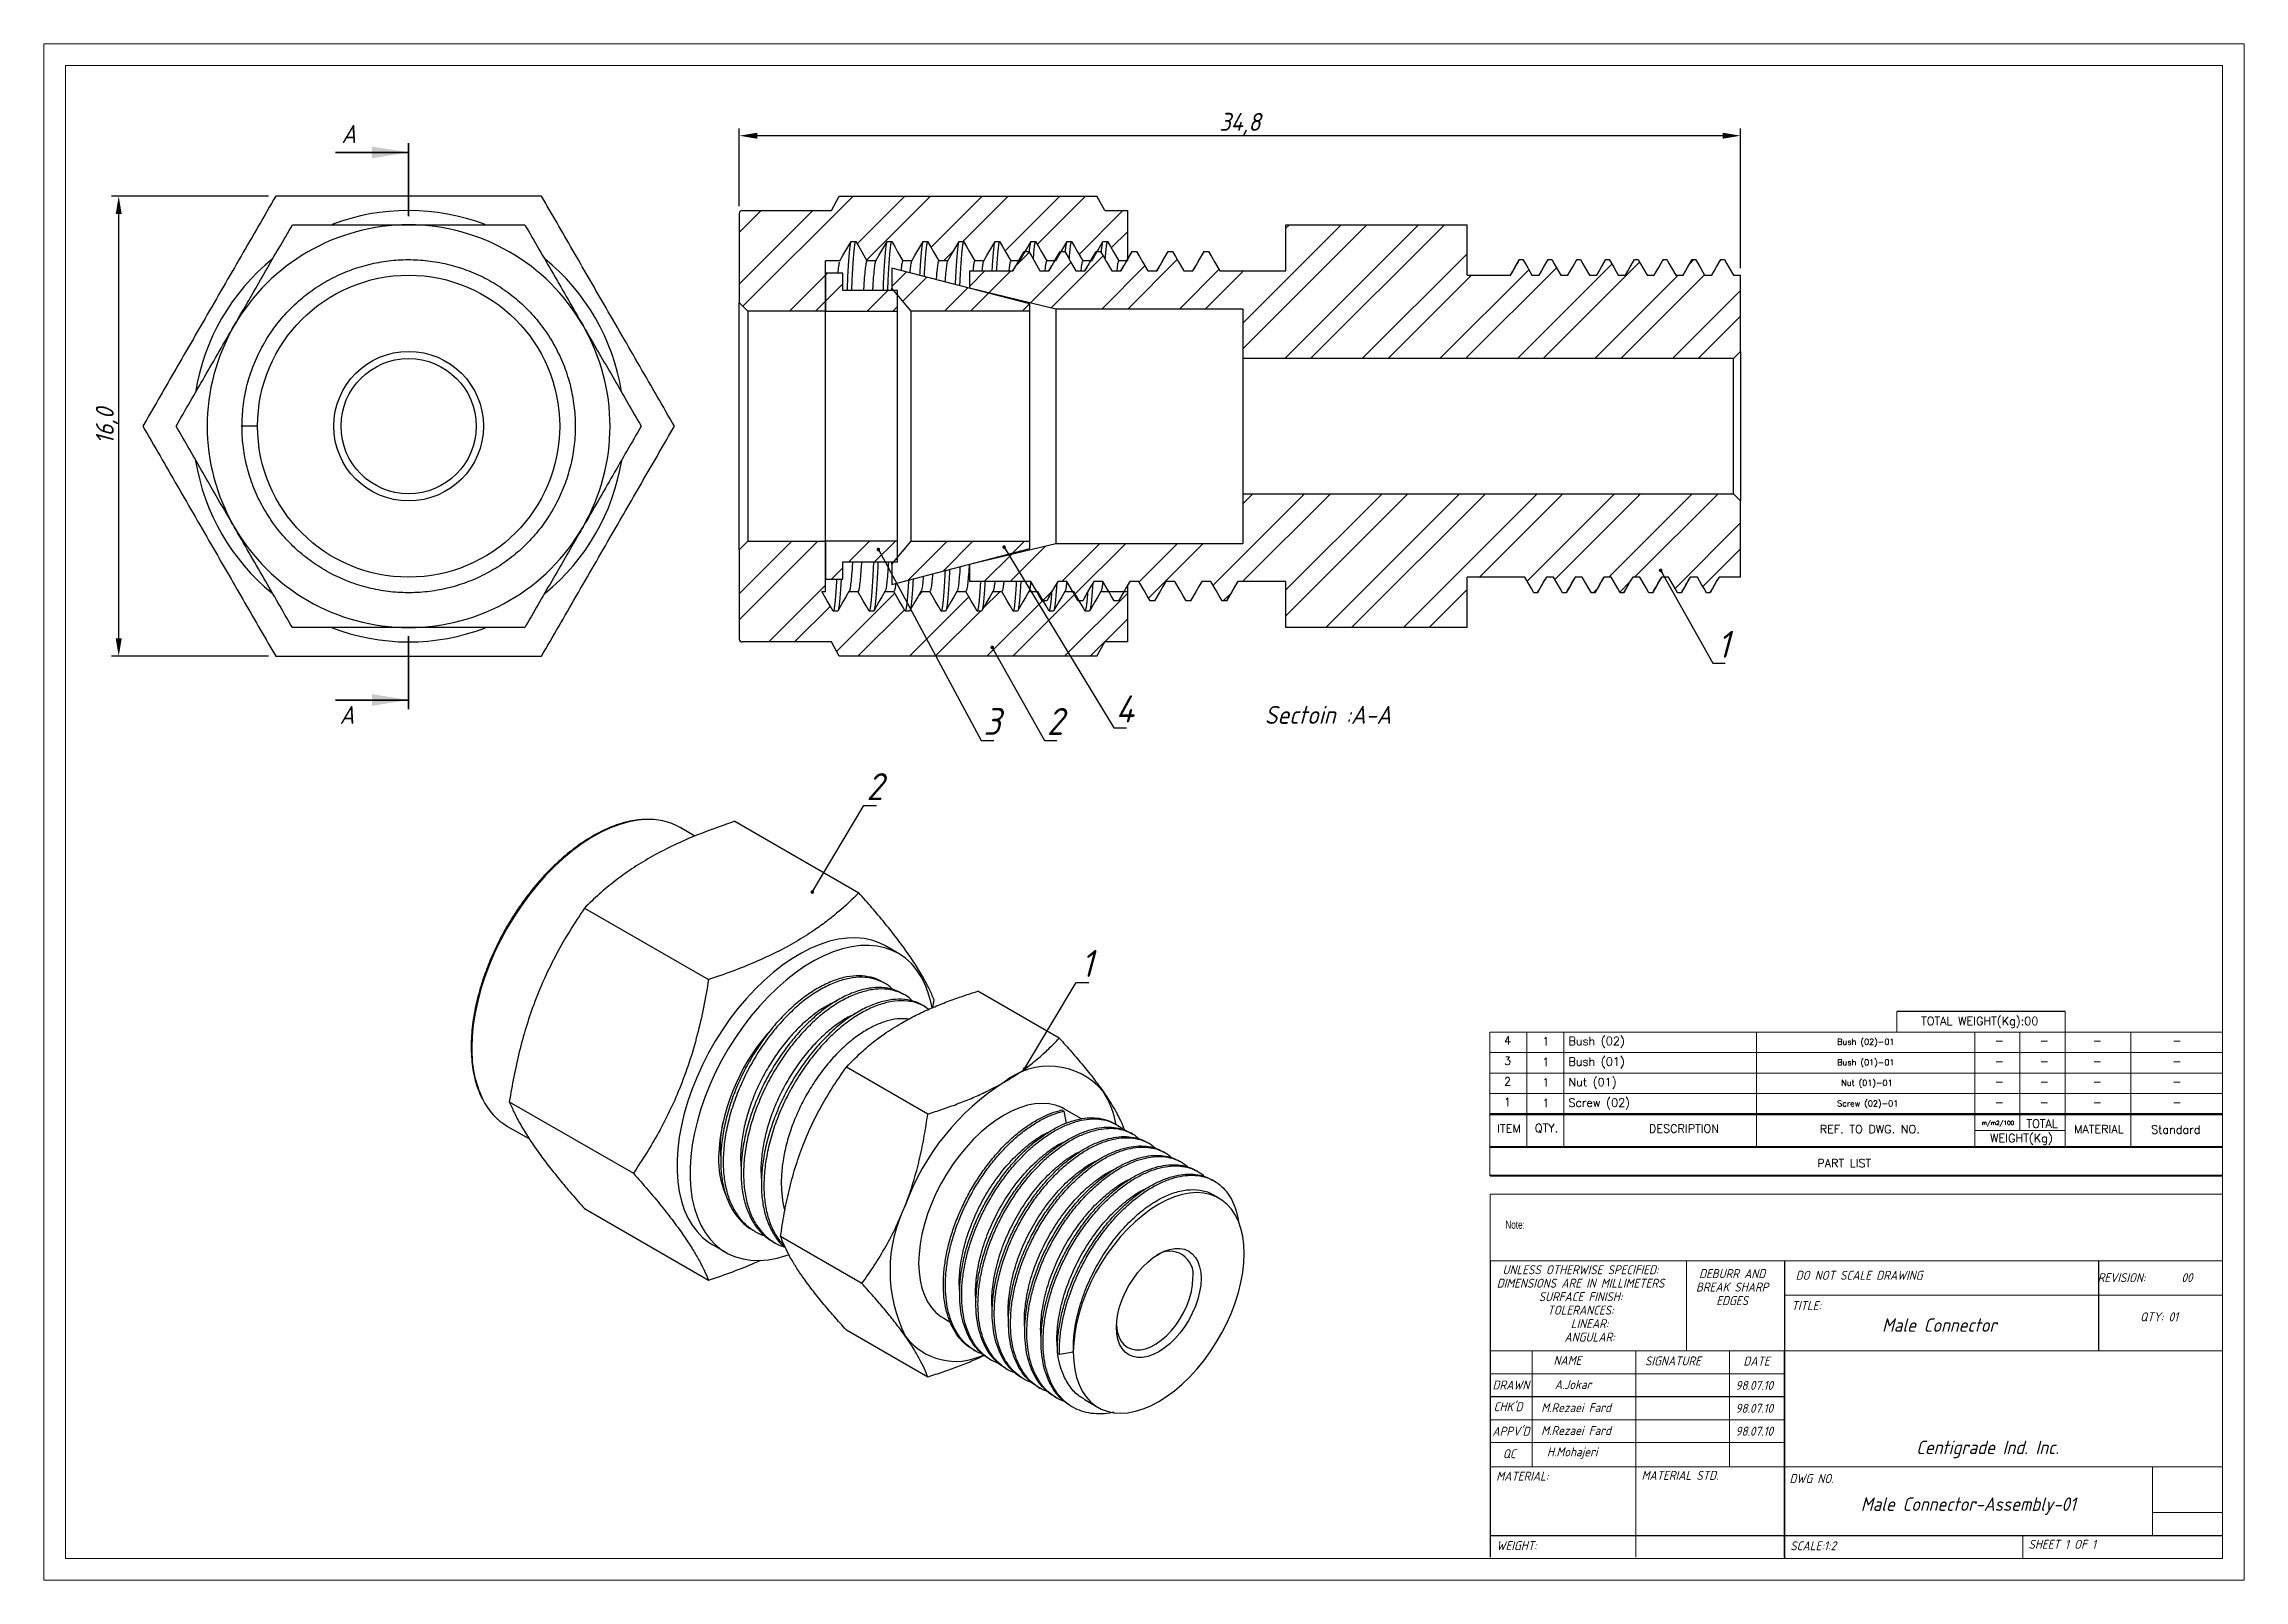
# Model space of a CAD drawing. Header units: millimetres. Extents: x 2776 to 3011, y 762 to 815.
# Drawn here: x 2934.1 to 3010.6, y 761.5 to 815 of the extents above; entities that cross this region are included whole.
import ezdxf
from ezdxf.enums import TextEntityAlignment as Align

# ---------------------------------------------------------------- set-up
doc = ezdxf.new("R2010")
doc.units = ezdxf.units.MM
doc.linetypes.add('PHANTOM', pattern=[12.7, 6.35, -1.27, 1.27, -1.27, 1.27, -1.27])
doc.linetypes.add('SLD-Solid', pattern=[0])
doc.layers.add('title', color=7, linetype='Continuous', lineweight=15)
doc.styles.add('GENISO', font='geniso.shx', dxfattribs={"oblique": 15})
doc.styles.add('SLDTEXTSTYLE0', font='TXT', dxfattribs={"width": 0.75})
doc.styles.add('TITLE', font='romans.shx', dxfattribs={"height": 2.5})
doc.dimstyles.new('Scale', dxfattribs={"dimscale": 0.25, "dimtxt": 2.5, "dimasz": 2.5, "dimexe": 1, "dimexo": 1, "dimgap": 0.2, "dimtad": 1, "dimdec": 1, "dimzin": 0, "dimtxsty": 'GENISO', "dimcen": 2.5, "dimclrd": 1, "dimclre": 1, "dimclrt": 7, "dimadec": 0, "dimazin": 0, "dimtfac": 1, "dimtdec": 1, "dimtmove": 0, "dimatfit": 3, "dimfxl": 1, "dimtzin": 0, "dimlwd": -1, "dimlwe": -1, "dimarcsym": 0})
pattern_1 = [(45, (2934.2892, 755.676), (-1.34704, 1.34704), []), (45, (2935.1872, 755.676), (-1.34704, 1.34704), [])]

msp = doc.modelspace()

# ---------------------------------------------------------------- texts
at = {"attachment_point": 5, "style": 'GENISO'}
for s, insert, char_height in [('A', (2944.71, 811.827), 0.625), ('1', (2992.486, 794.081), 0.938), ('4', (2971.676, 791.834), 0.938), ('A', (2944.647, 791.628), 0.625), ('3', (2967.065, 791.401), 0.938), ('2', (2969.257, 791.401), 0.938), ('Sectoin :A-A', (2978.737, 791.628), 0.625), ('2', (2962.989, 789.135), 0.938), ('1', (2970.368, 782.985), 0.938), ('UNLESS OTHERWISE SPECIFIED:', (2987.52, 772.336), 0.31233), ('DEBURR AND', (2992.788, 772.201), 0.3123), ('DO NOT SCALE DRAWING', (2997.2, 772.142), 0.31233), ('DIMENSIONS ARE IN MILLIMETERS', (2987.52, 771.868), 0.31233), ('SURFACE FINISH:', (2987.52, 771.399), 0.31233), ('BREAK SHARP', (2992.788, 771.732), 0.31233), ('REVISION:       00', (3007.14, 772.061), 0.31233), ('TOLERANCES:', (2987.52, 770.931), 0.31233), ('EDGES', (2992.788, 771.264), 0.3123), ('TITLE:', (2995.366, 771.088), 0.3123), ('\\pxi-3,l4,t4;QTY:^I01', (3007.472, 770.699), 0.31233), ('ANGULAR:', (2987.836, 769.994), 0.3123), ('LINEAR:', (2987.836, 770.462), 0.3123), ('Male Connector', (2999.989, 770.412), 0.4685), ('NAME', (2987.063, 769.184), 0.3123), ('SIGNATURE', (2990.732, 769.165), 0.3123), ('DATE', (2993.635, 769.158), 0.3123), ('DRAWN', (2985.099, 768.328), 0.3123), ('A.Jokar', (2987.261, 768.344), 0.3123), ('98.07.10', (2993.558, 768.314), 0.3123), ("CHK'D", (2985.001, 767.574), 0.3123), ('M.Rezaei Fard', (2987.365, 767.541), 0.31233), ('98.07.10', (2993.558, 767.518), 0.3123), ("APPV'D", (2985.103, 766.721), 0.3123), ('M.Rezaei Fard', (2987.365, 766.745), 0.31233), ('H.Mohajeri', (2987.232, 765.955), 0.3123), ('98.07.10', (2993.558, 766.722), 0.3123), ('Centigrade Ind. Inc.', (3001.663, 766.088), 0.4685), ('QC', (2985.042, 765.939), 0.3123), ('MATERIAL:', (2985.498, 765.158), 0.3123), ('MATERIAL STD.', (2990.975, 765.185), 0.31233), ('DWG NO.', (2995.548, 765.076), 0.3123), ('Male Connector-Assembly-01', (3000.997, 764.115), 0.4685), ('WEIGHT:', (2985.299, 762.744), 0.3123), ('SCALE:1:2', (2995.605, 762.737), 0.3123), ('SHEET 1 OF 1', (3004.261, 762.788), 0.31233)]:
    msp.add_mtext(s, dxfattribs=dict(at, insert=insert, char_height=char_height))
at = {"linetype": 'Continuous', "lineweight": 15, "insert": (2984.91, 774.041), "char_height": 0.2811, "attachment_point": 1, "style": 'SLDTEXTSTYLE0'}
msp.add_mtext('Note:', dxfattribs=at)
at = {"layer": 'title', "style": 'TITLE'}
for s, height, p in [('TOTAL WEIGHT(Kg):00', 0.28556, (3001.392, 780.964)), ('1', 0.286, (2986.311, 780.276)), ('-', 0.286, (3002.07, 780.304)), ('-', 0.286, (3003.636, 780.304)), ('-', 0.286, (3005.478, 780.304)), ('-', 0.286, (3008.251, 780.304)), ('1', 0.286, (2986.311, 779.562)), ('-', 0.286, (3002.07, 779.59)), ('-', 0.286, (3002.07, 779.59)), ('-', 0.286, (3003.636, 779.59)), ('-', 0.286, (3003.636, 779.59)), ('-', 0.286, (3005.478, 779.59)), ('-', 0.286, (3008.251, 779.59)), ('1', 0.286, (2986.311, 778.848)), ('-', 0.286, (3002.07, 778.876)), ('-', 0.286, (3003.636, 778.876)), ('-', 0.286, (3005.478, 778.876)), ('-', 0.286, (3008.251, 778.876)), ('1', 0.286, (2986.311, 778.134)), ('-', 0.286, (3002.07, 778.162)), ('-', 0.286, (3003.636, 778.162)), ('-', 0.286, (3005.478, 778.162)), ('-', 0.286, (3008.251, 778.162)), ('ITEM', 0.2856, (2985.032, 777.248)), ('QTY.', 0.2856, (2986.336, 777.248)), ('DESCRIPTION', 0.28556, (2991.115, 777.243)), ('REF. TO DWG. NO.', 0.28556, (2997.572, 777.225)), ('m/m2/100', 0.1428, (3002.023, 777.431)), ('WEIGHT(Kg)', 0.2856, (3002.843, 776.893)), ('TOTAL', 0.2856, (3003.561, 777.416)), ('MATERIAL', 0.2856, (3005.532, 777.225)), ('Standard', 0.2856, (3008.206, 777.21)), ('PART LIST', 0.2856, (2996.683, 776.041))]:
    msp.add_text(s, height=height, dxfattribs=at).set_placement(p, align=Align.MIDDLE)
for s, height, p in [('4', 0.286, (2984.86, 780.169)), ('Bush (02)', 0.2856, (2987.099, 780.145)), ('Bush (02)-01', 0.2056, (2996.439, 780.159)), ('3', 0.286, (2984.86, 779.455)), ('Bush (01)', 0.2856, (2987.099, 779.431)), ('Bush (01)-01', 0.2056, (2996.439, 779.445)), ('2', 0.286, (2984.86, 778.742)), ('Nut (01)', 0.2856, (2987.099, 778.717)), ('Nut (01)-01', 0.2056, (2996.579, 778.731)), ('1', 0.286, (2984.86, 778.028)), ('Screw (02)', 0.2856, (2987.099, 778.004)), ('Screw (02)-01', 0.2056, (2996.439, 778.017))]:
    msp.add_text(s, height=height, dxfattribs=at).set_placement(p)

# ---------------------------------------------------------------- blocks, each defined once
blk = doc.blocks.new('*D16')
at = {"color": 1, "transparency": 16777216}
for p, q in [((2958.282, 809.316), (2958.282, 812.016)), ((2993.082, 807.166), (2993.082, 812.016)), ((2992.457, 811.766), (2958.907, 811.766))]:
    blk.add_line(p, q, dxfattribs=at)
for points in [[(2958.907, 811.87), (2958.907, 811.661), (2958.282, 811.766)], [(2992.457, 811.87), (2992.457, 811.661), (2993.082, 811.766)]]:
    blk.add_solid(points, dxfattribs=at)
at = {"layer": 'Defpoints', "color": 0, "transparency": 16777216}
for p in [(2958.282, 811.766), (2958.282, 809.066), (2993.082, 806.916)]:
    blk.add_point(p, dxfattribs=at)
at = {"color": 7, "transparency": 16777216, "insert": (2975.682, 812.175), "char_height": 0.625, "attachment_point": 5, "style": 'GENISO'}
blk.add_mtext('34,8', dxfattribs=at)
blk = doc.blocks.new('*D17')
at = {"color": 1, "transparency": 16777216}
for p, q in [((2941.922, 809.666), (2936.465, 809.666)), ((2936.715, 794.291), (2936.715, 809.041)), ((2941.922, 793.666), (2936.465, 793.666))]:
    blk.add_line(p, q, dxfattribs=at)
for points in [[(2936.611, 809.041), (2936.82, 809.041), (2936.715, 809.666)], [(2936.611, 794.291), (2936.82, 794.291), (2936.715, 793.666)]]:
    blk.add_solid(points, dxfattribs=at)
at = {"layer": 'Defpoints', "color": 0, "transparency": 16777216}
for p in [(2936.715, 809.666), (2942.172, 809.666), (2942.172, 793.666)]:
    blk.add_point(p, dxfattribs=at)
at = {"color": 7, "transparency": 16777216, "insert": (2936.306, 801.666), "char_height": 0.625, "attachment_point": 5, "rotation": 90, "style": 'GENISO'}
blk.add_mtext('16,0', dxfattribs=at)

# ---------------------------------------------------------------- dimensions: what is measured, and where the dimension line sits
dim = msp.add_linear_dim(base=(2958.282, 811.766), p1=(2993.082, 806.916), p2=(2958.282, 809.066), dimstyle='Scale')
dim.commit()
dim.dimension.update_dxf_attribs({"geometry": '*D16', "text_midpoint": (2975.682, 812.175)})
dim = msp.add_linear_dim(base=(2936.715, 809.666), p1=(2942.172, 793.666), p2=(2942.172, 809.666), angle=90, dimstyle='Scale')
dim.commit()
dim.dimension.update_dxf_attribs({"geometry": '*D17', "text_midpoint": (2936.306, 801.666)})

# ---------------------------------------------------------------- hatches: boundary and pattern name
at = {"linetype": 'Continuous', "lineweight": 18}
h = msp.add_hatch(dxfattribs=at)
h.set_pattern_fill('ANSI32', color=256, scale=0.2, style=0)
h.set_pattern_definition(pattern_1)
edge = h.paths.add_edge_path(flags=0)
edge.add_line((2969.282, 807.416), (2969.673, 808.093))
edge.add_line((2969.673, 808.093), (2969.829, 808.093))
edge.add_line((2969.829, 808.093), (2970.22, 807.416))
edge.add_line((2970.22, 807.416), (2970.532, 807.416))
edge.add_line((2970.532, 807.416), (2970.923, 808.093))
edge.add_line((2970.923, 808.093), (2971.079, 808.093))
edge.add_line((2971.079, 808.093), (2971.47, 807.416))
edge.add_line((2971.47, 807.416), (2971.782, 807.416))
edge.add_line((2971.782, 807.416), (2971.782, 809.166))
edge.add_line((2971.782, 809.166), (2970.982, 809.166))
edge.add_line((2970.982, 809.166), (2970.712, 809.666))
edge.add_line((2970.712, 809.666), (2961.753, 809.666))
edge.add_line((2961.753, 809.666), (2961.482, 809.166))
edge.add_line((2961.482, 809.166), (2958.382, 809.166))
edge.add_arc((2958.382, 809.066), 0.1, 90, 180)
edge.add_line((2958.282, 809.066), (2958.282, 805.966))
edge.add_line((2958.282, 805.966), (2958.582, 805.666))
edge.add_line((2958.582, 805.666), (2961.282, 805.666))
edge.add_line((2961.282, 805.666), (2961.282, 807.416))
edge.add_line((2961.282, 807.416), (2961.782, 807.416))
edge.add_line((2961.782, 807.416), (2962.173, 808.093))
edge.add_line((2962.173, 808.093), (2962.329, 808.093))
edge.add_line((2962.329, 808.093), (2962.72, 807.416))
edge.add_line((2962.72, 807.416), (2963.032, 807.416))
edge.add_line((2963.032, 807.416), (2963.423, 808.093))
edge.add_line((2963.423, 808.093), (2963.579, 808.093))
edge.add_line((2963.579, 808.093), (2963.97, 807.416))
edge.add_line((2963.97, 807.416), (2964.282, 807.416))
edge.add_line((2964.282, 807.416), (2964.673, 808.093))
edge.add_line((2964.673, 808.093), (2964.829, 808.093))
edge.add_line((2964.829, 808.093), (2965.22, 807.416))
edge.add_line((2965.22, 807.416), (2965.532, 807.416))
edge.add_line((2965.532, 807.416), (2965.923, 808.093))
edge.add_line((2965.923, 808.093), (2966.079, 808.093))
edge.add_line((2966.079, 808.093), (2966.47, 807.416))
edge.add_line((2966.47, 807.416), (2966.782, 807.416))
edge.add_line((2966.782, 807.416), (2967.173, 808.093))
edge.add_line((2967.173, 808.093), (2967.329, 808.093))
edge.add_line((2967.329, 808.093), (2967.72, 807.416))
edge.add_line((2967.72, 807.416), (2968.032, 807.416))
edge.add_line((2968.032, 807.416), (2968.423, 808.093))
edge.add_line((2968.423, 808.093), (2968.579, 808.093))
edge.add_line((2968.579, 808.093), (2968.97, 807.416))
edge.add_line((2968.97, 807.416), (2969.282, 807.416))
h = msp.add_hatch(dxfattribs=at)
h.set_pattern_fill('ANSI32', color=256, scale=0.2, style=0)
h.set_pattern_definition(pattern_1)
h.paths.add_polyline_path([(2985.082, 806.916), (2983.582, 806.916), (2983.582, 808.666), (2977.282, 808.666), (2977.282, 807.066), (2974.982, 807.066), (2974.592, 807.743), (2974.436, 807.743), (2974.045, 807.066), (2973.732, 807.066), (2973.342, 807.743), (2973.186, 807.743), (2972.795, 807.066), (2972.482, 807.066), (2972.092, 807.743), (2971.936, 807.743), (2971.545, 807.066), (2971.232, 807.066), (2970.842, 807.743), (2970.686, 807.743), (2970.295, 807.066), (2969.982, 807.066), (2969.592, 807.743), (2969.436, 807.743), (2969.045, 807.066), (2968.732, 807.066), (2968.342, 807.743), (2968.186, 807.743), (2967.795, 807.066), (2966.282, 807.066), (2966.282, 806.466), (2969.282, 805.741), (2975.782, 805.741), (2975.782, 804.016), (2992.832, 804.016), (2993.082, 804.266), (2993.082, 806.916), (2992.832, 806.916), (2992.52, 807.458), (2992.395, 807.458), (2992.082, 806.916), (2991.832, 806.916), (2991.52, 807.458), (2991.395, 807.458), (2991.082, 806.916), (2990.832, 806.916), (2990.52, 807.458), (2990.395, 807.458), (2990.082, 806.916), (2989.832, 806.916), (2989.52, 807.458), (2989.395, 807.458), (2989.082, 806.916), (2988.832, 806.916), (2988.52, 807.458), (2988.395, 807.458), (2988.082, 806.916), (2987.832, 806.916), (2987.52, 807.458), (2987.395, 807.458), (2987.082, 806.916), (2986.832, 806.916), (2986.52, 807.458), (2986.395, 807.458), (2986.082, 806.916), (2985.832, 806.916), (2985.52, 807.458), (2985.395, 807.458)], flags=0)
h = msp.add_hatch(dxfattribs=at)
h.set_pattern_fill('ANSI32', color=256, scale=0.2, style=0)
h.set_pattern_definition(pattern_1)
h.paths.add_polyline_path([(2961.282, 806.986), (2961.282, 805.666), (2963.782, 805.666), (2963.782, 806.386), (2961.882, 806.386), (2961.882, 806.986)], flags=0)
h = msp.add_hatch(dxfattribs=at)
h.set_pattern_fill('ANSI32', color=256, scale=0.2, style=0)
h.set_pattern_definition(pattern_1)
h.paths.add_polyline_path([(2964.261, 805.666), (2968.382, 805.666), (2968.382, 805.916), (2963.582, 807.166), (2963.582, 806.46)], flags=0)
h = msp.add_hatch(dxfattribs=at)
h.set_pattern_fill('ANSI32', color=256, scale=0.2, style=0)
h.set_pattern_definition(pattern_1)
h.paths.add_polyline_path([(2977.282, 794.666), (2983.582, 794.666), (2983.582, 796.416), (2985.582, 796.416), (2985.895, 795.875), (2986.02, 795.875), (2986.332, 796.416), (2986.582, 796.416), (2986.895, 795.875), (2987.02, 795.875), (2987.332, 796.416), (2987.582, 796.416), (2987.895, 795.875), (2988.02, 795.875), (2988.332, 796.416), (2988.582, 796.416), (2988.895, 795.875), (2989.02, 795.875), (2989.332, 796.416), (2989.582, 796.416), (2989.895, 795.875), (2990.02, 795.875), (2990.332, 796.416), (2990.582, 796.416), (2990.895, 795.875), (2991.02, 795.875), (2991.332, 796.416), (2991.582, 796.416), (2991.895, 795.875), (2992.02, 795.875), (2992.332, 796.416), (2993.082, 796.416), (2993.082, 799.066), (2992.832, 799.316), (2975.782, 799.316), (2975.782, 797.591), (2969.282, 797.591), (2966.282, 796.866), (2966.282, 796.266), (2968.42, 796.266), (2968.811, 795.59), (2968.967, 795.59), (2969.357, 796.266), (2969.67, 796.266), (2970.061, 795.59), (2970.217, 795.59), (2970.607, 796.266), (2970.92, 796.266), (2971.311, 795.59), (2971.467, 795.59), (2971.857, 796.266), (2972.17, 796.266), (2972.561, 795.59), (2972.717, 795.59), (2973.107, 796.266), (2973.42, 796.266), (2973.811, 795.59), (2973.967, 795.59), (2974.357, 796.266), (2974.67, 796.266), (2975.061, 795.59), (2975.217, 795.59), (2975.607, 796.266), (2977.282, 796.266)], flags=0)
h = msp.add_hatch(dxfattribs=at)
h.set_pattern_fill('ANSI32', color=256, scale=0.2, style=0)
h.set_pattern_definition(pattern_1)
edge = h.paths.add_edge_path(flags=0)
edge.add_line((2969.204, 795.24), (2969.048, 795.24))
edge.add_line((2969.048, 795.24), (2968.657, 795.916))
edge.add_line((2968.657, 795.916), (2968.345, 795.916))
edge.add_line((2968.345, 795.916), (2967.954, 795.24))
edge.add_line((2967.954, 795.24), (2967.798, 795.24))
edge.add_line((2967.798, 795.24), (2967.407, 795.916))
edge.add_line((2967.407, 795.916), (2967.095, 795.916))
edge.add_line((2967.095, 795.916), (2966.704, 795.24))
edge.add_line((2966.704, 795.24), (2966.548, 795.24))
edge.add_line((2966.548, 795.24), (2966.157, 795.916))
edge.add_line((2966.157, 795.916), (2965.845, 795.916))
edge.add_line((2965.845, 795.916), (2965.454, 795.24))
edge.add_line((2965.454, 795.24), (2965.298, 795.24))
edge.add_line((2965.298, 795.24), (2964.907, 795.916))
edge.add_line((2964.907, 795.916), (2964.595, 795.916))
edge.add_line((2964.595, 795.916), (2964.204, 795.24))
edge.add_line((2964.204, 795.24), (2964.048, 795.24))
edge.add_line((2964.048, 795.24), (2963.657, 795.916))
edge.add_line((2963.657, 795.916), (2963.345, 795.916))
edge.add_line((2963.345, 795.916), (2962.954, 795.24))
edge.add_line((2962.954, 795.24), (2962.798, 795.24))
edge.add_line((2962.798, 795.24), (2962.407, 795.916))
edge.add_line((2962.407, 795.916), (2962.095, 795.916))
edge.add_line((2962.095, 795.916), (2961.704, 795.24))
edge.add_line((2961.704, 795.24), (2961.548, 795.24))
edge.add_line((2961.548, 795.24), (2961.157, 795.916))
edge.add_line((2961.157, 795.916), (2961.282, 795.916))
edge.add_line((2961.282, 795.916), (2961.282, 797.666))
edge.add_line((2961.282, 797.666), (2958.582, 797.666))
edge.add_line((2958.582, 797.666), (2958.282, 797.366))
edge.add_line((2958.282, 797.366), (2958.282, 794.266))
edge.add_arc((2958.382, 794.266), 0.1, 180, 270)
edge.add_line((2958.382, 794.166), (2961.482, 794.166))
edge.add_line((2961.482, 794.166), (2961.753, 793.666))
edge.add_line((2961.753, 793.666), (2970.712, 793.666))
edge.add_line((2970.712, 793.666), (2970.982, 794.166))
edge.add_line((2970.982, 794.166), (2971.782, 794.166))
edge.add_line((2971.782, 794.166), (2971.782, 795.916))
edge.add_line((2971.782, 795.916), (2970.845, 795.916))
edge.add_line((2970.845, 795.916), (2970.454, 795.24))
edge.add_line((2970.454, 795.24), (2970.298, 795.24))
edge.add_line((2970.298, 795.24), (2969.907, 795.916))
edge.add_line((2969.907, 795.916), (2969.595, 795.916))
edge.add_line((2969.595, 795.916), (2969.204, 795.24))
h = msp.add_hatch(dxfattribs=at)
h.set_pattern_fill('ANSI32', color=256, scale=0.2, style=0)
h.set_pattern_definition(pattern_1)
h.paths.add_polyline_path([(2963.782, 796.946), (2963.782, 797.666), (2961.282, 797.666), (2961.282, 796.346), (2961.882, 796.346), (2961.882, 796.946)], flags=0)
h = msp.add_hatch(dxfattribs=at)
h.set_pattern_fill('ANSI32', color=256, scale=0.2, style=0)
h.set_pattern_definition(pattern_1)
h.paths.add_polyline_path([(2963.582, 796.166), (2968.382, 797.416), (2968.382, 797.666), (2964.261, 797.666), (2963.582, 796.873)], flags=0)

# ---------------------------------------------------------------- linework, layer by layer
at = {"linetype": 'PHANTOM', "lineweight": 35}
for p, q in [((2946.791, 808.964), (2946.791, 811.504)), ((2946.791, 791.829), (2946.791, 794.37))]:
    msp.add_line(p, q, dxfattribs=at)
at = {"linetype": 'Continuous', "lineweight": 35}
for p, q in [((2944.251, 811.186), (2946.791, 811.186)), ((2944.251, 792.146), (2946.791, 792.146))]:
    msp.add_line(p, q, dxfattribs=at)
at = {"linetype": 'Continuous', "lineweight": 25}
for p, q in [((2958.282, 809.066), (2958.282, 805.966)), ((2958.382, 809.166), (2961.482, 809.166)), ((2961.482, 809.166), (2961.753, 809.666)), ((2961.753, 809.666), (2970.712, 809.666)), ((2970.982, 809.166), (2970.712, 809.666)), ((2970.982, 809.166), (2971.782, 809.166)), ((2971.782, 807.416), (2971.782, 809.166)), ((2977.282, 807.066), (2977.282, 808.666)), ((2977.282, 808.666), (2983.582, 808.666)), ((2983.582, 806.916), (2983.582, 808.666)), ((2961.782, 807.416), (2961.282, 807.416)), ((2961.282, 805.666), (2961.282, 807.416)), ((2961.782, 807.416), (2961.771, 807.395)), ((2962.173, 808.093), (2962.329, 808.093)), ((2963.032, 807.416), (2962.72, 807.416)), ((2963.423, 808.093), (2963.579, 808.093)), ((2964.282, 807.416), (2963.97, 807.416)), ((2964.673, 808.093), (2964.829, 808.093)), ((2965.532, 807.416), (2965.22, 807.416)), ((2965.923, 808.093), (2966.079, 808.093)), ((2966.782, 807.416), (2966.47, 807.416)), ((2967.173, 808.093), (2967.329, 808.093)), ((2968.032, 807.416), (2967.72, 807.416)), ((2968.186, 807.743), (2968.342, 807.743)), ((2968.423, 808.093), (2968.579, 808.093)), ((2969.282, 807.416), (2968.97, 807.416)), ((2969.436, 807.743), (2969.592, 807.743)), ((2969.673, 808.093), (2969.829, 808.093)), ((2970.532, 807.416), (2970.22, 807.416)), ((2970.686, 807.743), (2970.842, 807.743)), ((2970.923, 808.093), (2971.079, 808.093)), ((2971.782, 807.416), (2971.47, 807.416)), ((2971.925, 807.734), (2971.782, 807.487)), ((2971.925, 807.733), (2971.936, 807.743)), ((2971.936, 807.743), (2972.092, 807.743)), ((2973.186, 807.743), (2973.342, 807.743)), ((2974.425, 807.728), (2974.436, 807.743)), ((2974.436, 807.743), (2974.592, 807.743)), ((2985.395, 807.458), (2985.388, 807.444)), ((2985.395, 807.458), (2985.52, 807.458)), ((2986.395, 807.458), (2986.52, 807.458)), ((2987.395, 807.458), (2987.52, 807.458)), ((2988.395, 807.458), (2988.52, 807.458)), ((2989.395, 807.458), (2989.52, 807.458)), ((2990.395, 807.458), (2990.52, 807.458)), ((2991.395, 807.458), (2991.52, 807.458)), ((2992.395, 807.458), (2992.52, 807.458)), ((2948.514, 807.191), (2948.581, 807.174)), ((2961.882, 806.986), (2961.282, 806.986)), ((2961.282, 806.986), (2961.282, 805.666)), ((2961.882, 806.386), (2961.882, 806.986)), ((2968.382, 805.916), (2963.582, 807.166)), ((2963.582, 807.166), (2963.582, 806.46)), ((2966.282, 807.066), (2966.282, 806.466)), ((2966.282, 807.066), (2967.795, 807.066)), ((2968.732, 807.066), (2969.045, 807.066)), ((2969.982, 807.066), (2970.295, 807.066)), ((2971.232, 807.066), (2971.545, 807.066)), ((2972.482, 807.066), (2972.795, 807.066)), ((2973.732, 807.066), (2974.045, 807.066)), ((2974.982, 807.066), (2977.282, 807.066)), ((2983.582, 806.916), (2985.082, 806.916)), ((2985.832, 806.916), (2986.082, 806.916)), ((2986.832, 806.916), (2987.082, 806.916)), ((2987.832, 806.916), (2988.082, 806.916)), ((2988.832, 806.916), (2989.082, 806.916)), ((2989.832, 806.916), (2990.082, 806.916)), ((2990.832, 806.916), (2991.082, 806.916)), ((2991.832, 806.916), (2992.082, 806.916)), ((2992.832, 806.916), (2993.082, 806.916)), ((2993.082, 804.266), (2993.082, 806.916)), ((2958.282, 805.966), (2958.582, 805.666)), ((2958.282, 797.366), (2958.282, 805.966)), ((2963.782, 806.386), (2961.882, 806.386)), ((2964.261, 805.666), (2963.582, 806.46)), ((2963.582, 806.386), (2963.582, 806.46)), ((2963.782, 805.666), (2963.782, 806.386)), ((2969.282, 805.741), (2966.282, 806.466)), ((2966.282, 806.466), (2966.282, 806.463)), ((2968.382, 805.666), (2968.382, 805.916)), ((2961.282, 805.666), (2958.582, 805.666)), ((2958.582, 805.666), (2958.582, 797.666)), ((2961.282, 805.666), (2963.782, 805.666)), ((2961.282, 797.666), (2961.282, 805.666)), ((2963.782, 797.666), (2963.782, 805.666)), ((2964.261, 797.666), (2964.261, 805.666)), ((2968.382, 805.666), (2964.261, 805.666)), ((2968.382, 797.666), (2968.382, 805.666)), ((2975.782, 805.741), (2969.282, 805.741)), ((2969.282, 805.741), (2969.282, 797.591)), ((2975.782, 805.741), (2975.782, 804.016)), ((2992.832, 804.016), (2975.782, 804.016)), ((2975.782, 804.016), (2975.782, 799.316)), ((2992.832, 804.016), (2993.082, 804.266)), ((2992.832, 799.316), (2992.832, 804.016)), ((2993.082, 804.266), (2993.082, 799.066)), ((2941.541, 801.666), (2941, 801.666)), ((2975.782, 799.316), (2975.782, 797.591)), ((2975.782, 799.316), (2992.832, 799.316)), ((2993.082, 799.066), (2992.832, 799.316)), ((2993.082, 796.416), (2993.082, 799.066)), ((2958.582, 797.666), (2958.282, 797.366)), ((2958.582, 797.666), (2961.282, 797.666)), ((2963.782, 797.666), (2961.282, 797.666)), ((2961.282, 797.666), (2961.282, 796.346)), ((2961.282, 795.916), (2961.282, 797.666)), ((2963.582, 796.873), (2964.261, 797.666)), ((2963.782, 796.946), (2963.782, 797.666)), ((2964.261, 797.666), (2968.382, 797.666)), ((2966.282, 796.866), (2969.282, 797.591)), ((2968.382, 797.416), (2968.382, 797.666)), ((2969.282, 797.591), (2975.782, 797.591)), ((2958.282, 797.366), (2958.282, 794.266)), ((2961.882, 796.946), (2963.782, 796.946)), ((2961.882, 796.346), (2961.882, 796.946)), ((2963.582, 796.166), (2968.382, 797.416)), ((2963.582, 796.873), (2963.582, 796.946)), ((2963.582, 796.873), (2963.582, 796.166)), ((2966.282, 796.87), (2966.282, 796.866)), ((2966.282, 796.866), (2966.282, 796.266)), ((2961.282, 796.346), (2961.882, 796.346)), ((2968.42, 796.266), (2966.282, 796.266)), ((2969.67, 796.266), (2969.357, 796.266)), ((2970.92, 796.266), (2970.607, 796.266)), ((2971.782, 795.916), (2971.782, 796.137)), ((2972.17, 796.266), (2971.857, 796.266)), ((2973.42, 796.266), (2973.107, 796.266)), ((2974.67, 796.266), (2974.357, 796.266)), ((2977.282, 796.266), (2975.607, 796.266)), ((2977.282, 794.666), (2977.282, 796.266)), ((2985.582, 796.416), (2983.582, 796.416)), ((2983.582, 794.666), (2983.582, 796.416)), ((2986.582, 796.416), (2986.332, 796.416)), ((2987.582, 796.416), (2987.332, 796.416)), ((2988.582, 796.416), (2988.332, 796.416)), ((2989.582, 796.416), (2989.332, 796.416)), ((2990.582, 796.416), (2990.332, 796.416)), ((2991.582, 796.416), (2991.332, 796.416)), ((2993.082, 796.416), (2992.332, 796.416)), ((2961.157, 795.916), (2961.282, 795.916)), ((2961.704, 795.24), (2961.548, 795.24)), ((2962.095, 795.916), (2962.407, 795.916)), ((2962.954, 795.24), (2962.798, 795.24)), ((2963.345, 795.916), (2963.657, 795.916)), ((2964.204, 795.24), (2964.048, 795.24)), ((2964.595, 795.916), (2964.907, 795.916)), ((2965.454, 795.24), (2965.298, 795.24)), ((2965.845, 795.916), (2966.157, 795.916)), ((2966.704, 795.24), (2966.548, 795.24)), ((2967.095, 795.916), (2967.407, 795.916)), ((2967.954, 795.24), (2967.798, 795.24)), ((2968.345, 795.916), (2968.657, 795.916)), ((2968.967, 795.59), (2968.811, 795.59)), ((2969.204, 795.24), (2969.048, 795.24)), ((2969.595, 795.916), (2969.907, 795.916)), ((2970.217, 795.59), (2970.061, 795.59)), ((2970.454, 795.24), (2970.298, 795.24)), ((2970.845, 795.916), (2971.782, 795.916)), ((2971.467, 795.59), (2971.311, 795.59)), ((2971.782, 794.166), (2971.782, 795.916)), ((2972.717, 795.59), (2972.561, 795.59)), ((2973.967, 795.59), (2973.811, 795.59)), ((2973.967, 795.59), (2973.99, 795.635)), ((2975.217, 795.59), (2975.061, 795.59)), ((2975.217, 795.59), (2975.227, 795.6)), ((2986.02, 795.875), (2985.895, 795.875)), ((2987.02, 795.875), (2986.895, 795.875)), ((2988.02, 795.875), (2987.895, 795.875)), ((2989.02, 795.875), (2988.895, 795.875)), ((2990.02, 795.875), (2989.895, 795.875)), ((2990.027, 795.885), (2990.02, 795.875)), ((2991.02, 795.875), (2990.895, 795.875)), ((2992.02, 795.875), (2991.895, 795.875)), ((2992.027, 795.882), (2992.02, 795.875)), ((2983.582, 794.666), (2977.282, 794.666)), ((2961.482, 794.166), (2958.382, 794.166)), ((2961.753, 793.666), (2961.482, 794.166)), ((2970.712, 793.666), (2961.753, 793.666)), ((2970.712, 793.666), (2970.982, 794.166)), ((2971.782, 794.166), (2970.982, 794.166)), ((2956.742, 787.416), (2956.231, 787.711)), ((2958.13, 787.929), (2962.44, 785.441)), ((2952.904, 784.912), (2957.215, 782.424)), ((2963.812, 783.335), (2963.359, 783.596)), ((2963.329, 782.299), (2963.242, 782.349)), ((2964.036, 781.89), (2963.948, 781.941)), ((2964.743, 781.482), (2964.654, 781.533)), ((2965.004, 781.449), (2965.053, 781.723)), ((2969.405, 780.39), (2966.577, 782.022)), ((2964.833, 777.75), (2962.005, 779.383)), ((2950.291, 778.178), (2954.602, 775.69)), ((2969.496, 777.892), (2969.567, 777.851)), ((2969.567, 777.851), (2969.638, 777.427)), ((2970.176, 777.582), (2969.587, 777.922)), ((2950.232, 777.318), (2950.987, 776.882)), ((2971.394, 777.379), (2971.323, 777.42)), ((2971.96, 777.052), (2971.889, 777.093)), ((2972.526, 776.726), (2972.455, 776.766)), ((2973.091, 776.399), (2973.021, 776.44)), ((2973.657, 776.073), (2973.586, 776.113)), ((2974.223, 775.746), (2974.152, 775.787)), ((2974.788, 775.42), (2974.717, 775.46)), ((2974.961, 774.82), (2974.749, 774.942)), ((2952.904, 774.461), (2957.215, 771.972)), ((2957.36, 773.203), (2957.812, 772.942)), ((2958.733, 773.725), (2958.821, 773.674)), ((2959.44, 773.317), (2959.529, 773.266)), ((2962.547, 771.858), (2959.718, 773.49)), ((2964.833, 768.605), (2962.005, 770.238)), ((2965.387, 770.647), (2965.615, 770.516)), ((2966.408, 769.558), (2966.479, 769.517)), ((2966.974, 769.231), (2967.044, 769.191)), ((2969.408, 769.393), (2969.337, 769.434)), ((2967.539, 768.905), (2967.61, 768.864)), ((2968.105, 768.579), (2968.176, 768.538)), ((2968.671, 768.252), (2968.741, 768.211)), ((2969.236, 767.925), (2969.307, 767.884)), ((2970.266, 767.831), (2970.761, 767.545))]:
    msp.add_line(p, q, dxfattribs=at)
for p, q in [((3004.36, 781.316), (2998.51, 781.316)), ((2984.379, 772.651), (2984.379, 762.344)), ((2994.611, 772.651), (2994.611, 762.297)), ((3005.535, 769.512), (3005.535, 772.651)), ((2994.611, 762.344), (2994.611, 769.512)), ((2994.611, 767.919), (2984.379, 767.919)), ((2984.379, 763.094), (3009.828, 763.094))]:
    msp.add_line(p, q)
at = {"linetype": 'SLD-Solid', "lineweight": 15}
for p, q in [((2984.379, 774.965), (3009.828, 774.965)), ((2984.379, 774.965), (2984.379, 772.651)), ((2984.379, 772.651), (3009.828, 772.651)), ((2991.201, 772.651), (2991.201, 769.512)), ((3009.828, 771.456), (2994.611, 771.456)), ((3009.828, 769.512), (2984.379, 769.512)), ((2985.841, 769.512), (2985.841, 765.483)), ((2989.437, 769.512), (2989.437, 762.344)), ((2992.7, 769.512), (2992.7, 765.483)), ((2994.611, 768.716), (2984.379, 768.716)), ((2994.611, 767.123), (2984.379, 767.123)), ((2994.611, 766.326), (2984.379, 766.326)), ((2986.328, 765.483), (2984.379, 765.483)), ((2986.328, 765.483), (3009.828, 765.483)), ((3007.392, 763.094), (3007.392, 765.483)), ((3009.828, 763.89), (3007.392, 763.89)), ((3002.894, 762.297), (3002.894, 763.094))]:
    msp.add_line(p, q, dxfattribs=at)
for points in [[(2934.119, 814.956), (3010.578, 814.956), (3010.578, 761.548), (2934.119, 761.548)], [(2934.869, 814.206), (3009.828, 814.206), (3009.828, 762.297), (2934.869, 762.297)]]:
    msp.add_lwpolyline(points, close=True, dxfattribs=at)
at = {"linetype": 'Continuous', "lineweight": 25, "flags": 128}
for points in [[(2961.782, 807.416), (2961.886, 807.596), (2961.99, 807.776), (2962.173, 808.093)], [(2962.329, 808.093), (2962.433, 807.913), (2962.537, 807.734), (2962.72, 807.416)], [(2963.032, 807.416), (2963.136, 807.596), (2963.24, 807.776), (2963.423, 808.093)], [(2963.579, 808.093), (2963.683, 807.913), (2963.787, 807.734), (2963.97, 807.416)], [(2964.282, 807.416), (2964.386, 807.596), (2964.49, 807.776), (2964.673, 808.093)], [(2964.829, 808.093), (2964.933, 807.913), (2965.037, 807.734), (2965.22, 807.416)], [(2965.532, 807.416), (2965.636, 807.596), (2965.74, 807.776), (2965.923, 808.093)], [(2966.079, 808.093), (2966.183, 807.913), (2966.287, 807.734), (2966.47, 807.416)], [(2966.782, 807.416), (2966.886, 807.596), (2966.99, 807.776), (2967.173, 808.093)], [(2967.329, 808.093), (2967.433, 807.913), (2967.537, 807.734), (2967.72, 807.416)], [(2967.795, 807.066), (2967.899, 807.246), (2968.002, 807.426), (2968.186, 807.743)], [(2968.032, 807.416), (2968.136, 807.596), (2968.24, 807.776), (2968.423, 808.093)], [(2968.342, 807.743), (2968.446, 807.563), (2968.549, 807.384), (2968.732, 807.066)], [(2968.579, 808.093), (2968.683, 807.913), (2968.787, 807.734), (2968.97, 807.416)], [(2969.045, 807.066), (2969.149, 807.246), (2969.252, 807.426), (2969.436, 807.743)], [(2969.282, 807.416), (2969.386, 807.596), (2969.49, 807.776), (2969.673, 808.093)], [(2969.592, 807.743), (2969.696, 807.563), (2969.799, 807.384), (2969.982, 807.066)], [(2969.829, 808.093), (2969.933, 807.913), (2970.037, 807.734), (2970.22, 807.416)], [(2970.295, 807.066), (2970.399, 807.246), (2970.502, 807.426), (2970.686, 807.743)], [(2970.532, 807.416), (2970.636, 807.596), (2970.74, 807.776), (2970.923, 808.093)], [(2970.842, 807.743), (2970.946, 807.563), (2971.049, 807.384), (2971.232, 807.066)], [(2971.079, 808.093), (2971.183, 807.913), (2971.287, 807.734), (2971.47, 807.416)], [(2971.545, 807.066), (2971.649, 807.246), (2971.752, 807.426), (2971.936, 807.743)], [(2972.092, 807.743), (2972.196, 807.563), (2972.299, 807.384), (2972.482, 807.066)], [(2972.795, 807.066), (2972.899, 807.246), (2973.002, 807.426), (2973.186, 807.743)], [(2973.342, 807.743), (2973.446, 807.563), (2973.549, 807.384), (2973.732, 807.066)], [(2974.045, 807.066), (2974.149, 807.246), (2974.252, 807.426), (2974.436, 807.743)], [(2974.592, 807.743), (2974.696, 807.563), (2974.799, 807.384), (2974.982, 807.066)], [(2985.082, 806.916), (2985.165, 807.06), (2985.248, 807.204), (2985.395, 807.458)], [(2985.52, 807.458), (2985.603, 807.314), (2985.686, 807.17), (2985.832, 806.916)], [(2986.082, 806.916), (2986.165, 807.06), (2986.248, 807.204), (2986.395, 807.458)], [(2986.52, 807.458), (2986.603, 807.314), (2986.686, 807.17), (2986.832, 806.916)], [(2987.082, 806.916), (2987.165, 807.06), (2987.248, 807.204), (2987.395, 807.458)], [(2987.52, 807.458), (2987.603, 807.314), (2987.686, 807.17), (2987.832, 806.916)], [(2988.082, 806.916), (2988.165, 807.06), (2988.248, 807.204), (2988.395, 807.458)], [(2988.52, 807.458), (2988.603, 807.314), (2988.686, 807.17), (2988.832, 806.916)], [(2989.082, 806.916), (2989.165, 807.06), (2989.248, 807.204), (2989.395, 807.458)], [(2989.52, 807.458), (2989.603, 807.314), (2989.686, 807.17), (2989.832, 806.916)], [(2990.082, 806.916), (2990.165, 807.06), (2990.248, 807.204), (2990.395, 807.458)], [(2990.52, 807.458), (2990.603, 807.314), (2990.686, 807.17), (2990.832, 806.916)], [(2991.082, 806.916), (2991.165, 807.06), (2991.248, 807.204), (2991.395, 807.458)], [(2991.52, 807.458), (2991.603, 807.314), (2991.686, 807.17), (2991.832, 806.916)], [(2992.082, 806.916), (2992.165, 807.06), (2992.248, 807.204), (2992.395, 807.458)], [(2992.52, 807.458), (2992.603, 807.314), (2992.686, 807.17), (2992.832, 806.916)], [(2968.811, 795.59), (2968.707, 795.77), (2968.603, 795.949), (2968.42, 796.266)], [(2969.357, 796.266), (2969.254, 796.087), (2969.15, 795.907), (2968.967, 795.59)], [(2970.061, 795.59), (2969.957, 795.77), (2969.853, 795.949), (2969.67, 796.266)], [(2970.607, 796.266), (2970.504, 796.087), (2970.4, 795.907), (2970.217, 795.59)], [(2971.311, 795.59), (2971.207, 795.77), (2971.103, 795.949), (2970.92, 796.266)], [(2971.857, 796.266), (2971.754, 796.087), (2971.65, 795.907), (2971.467, 795.59)], [(2972.561, 795.59), (2972.457, 795.77), (2972.353, 795.949), (2972.17, 796.266)], [(2973.107, 796.266), (2973.004, 796.087), (2972.9, 795.907), (2972.717, 795.59)], [(2973.811, 795.59), (2973.707, 795.77), (2973.603, 795.949), (2973.42, 796.266)], [(2974.357, 796.266), (2974.254, 796.087), (2974.15, 795.907), (2973.967, 795.59)], [(2975.061, 795.59), (2974.957, 795.77), (2974.853, 795.949), (2974.67, 796.266)], [(2975.607, 796.266), (2975.504, 796.087), (2975.4, 795.907), (2975.217, 795.59)], [(2985.895, 795.875), (2985.812, 796.019), (2985.729, 796.163), (2985.582, 796.416)], [(2986.332, 796.416), (2986.249, 796.273), (2986.166, 796.129), (2986.02, 795.875)], [(2986.895, 795.875), (2986.812, 796.019), (2986.729, 796.163), (2986.582, 796.416)], [(2987.332, 796.416), (2987.249, 796.273), (2987.166, 796.129), (2987.02, 795.875)], [(2987.895, 795.875), (2987.812, 796.019), (2987.729, 796.163), (2987.582, 796.416)], [(2988.332, 796.416), (2988.249, 796.273), (2988.166, 796.129), (2988.02, 795.875)], [(2988.895, 795.875), (2988.812, 796.019), (2988.729, 796.163), (2988.582, 796.416)], [(2989.332, 796.416), (2989.249, 796.273), (2989.166, 796.129), (2989.02, 795.875)], [(2989.895, 795.875), (2989.812, 796.019), (2989.729, 796.163), (2989.582, 796.416)], [(2990.332, 796.416), (2990.249, 796.273), (2990.166, 796.129), (2990.02, 795.875)], [(2990.895, 795.875), (2990.812, 796.019), (2990.729, 796.163), (2990.582, 796.416)], [(2991.332, 796.416), (2991.249, 796.273), (2991.166, 796.129), (2991.02, 795.875)], [(2991.895, 795.875), (2991.812, 796.019), (2991.729, 796.163), (2991.582, 796.416)], [(2992.332, 796.416), (2992.249, 796.273), (2992.166, 796.129), (2992.02, 795.875)], [(2961.548, 795.24), (2961.444, 795.42), (2961.341, 795.599), (2961.157, 795.916)], [(2962.095, 795.916), (2961.991, 795.737), (2961.887, 795.557), (2961.704, 795.24)], [(2962.798, 795.24), (2962.694, 795.42), (2962.591, 795.599), (2962.407, 795.916)], [(2963.345, 795.916), (2963.241, 795.737), (2963.137, 795.557), (2962.954, 795.24)], [(2964.048, 795.24), (2963.944, 795.42), (2963.841, 795.599), (2963.657, 795.916)], [(2964.595, 795.916), (2964.491, 795.737), (2964.387, 795.557), (2964.204, 795.24)], [(2965.298, 795.24), (2965.194, 795.42), (2965.091, 795.599), (2964.907, 795.916)], [(2965.845, 795.916), (2965.741, 795.737), (2965.637, 795.557), (2965.454, 795.24)], [(2966.548, 795.24), (2966.444, 795.42), (2966.341, 795.599), (2966.157, 795.916)], [(2967.095, 795.916), (2966.991, 795.737), (2966.887, 795.557), (2966.704, 795.24)], [(2967.798, 795.24), (2967.694, 795.42), (2967.591, 795.599), (2967.407, 795.916)], [(2968.345, 795.916), (2968.241, 795.737), (2968.137, 795.557), (2967.954, 795.24)], [(2969.048, 795.24), (2968.944, 795.42), (2968.841, 795.599), (2968.657, 795.916)], [(2969.595, 795.916), (2969.491, 795.737), (2969.387, 795.557), (2969.204, 795.24)], [(2970.298, 795.24), (2970.194, 795.42), (2970.091, 795.599), (2969.907, 795.916)], [(2970.845, 795.916), (2970.741, 795.737), (2970.637, 795.557), (2970.454, 795.24)], [(2954.988, 787.988), (2954.76, 787.967), (2954.448, 787.91), (2954.13, 787.821), (2953.806, 787.7), (2953.478, 787.548), (2953.149, 787.365), (2952.821, 787.153), (2952.495, 786.914), (2952.173, 786.648), (2951.858, 786.357), (2951.551, 786.043), (2951.254, 785.707), (2950.969, 785.353), (2950.698, 784.981), (2950.442, 784.595), (2950.203, 784.196), (2949.982, 783.787), (2949.78, 783.371), (2949.599, 782.949), (2949.44, 782.524), (2949.304, 782.1), (2949.192, 781.678), (2949.103, 781.261), (2949.04, 780.851), (2949.002, 780.452), (2948.989, 780.065)], [(2963.359, 783.596), (2963.149, 783.701), (2962.893, 783.792), (2962.621, 783.85), (2962.337, 783.876), (2962.04, 783.868), (2961.733, 783.828), (2961.418, 783.755), (2961.096, 783.65), (2960.77, 783.513), (2960.442, 783.345), (2960.113, 783.148), (2959.785, 782.922), (2959.461, 782.669), (2959.142, 782.391), (2958.831, 782.088), (2958.529, 781.763), (2958.238, 781.418), (2957.96, 781.055), (2957.696, 780.675), (2957.448, 780.282), (2957.217, 779.878), (2957.006, 779.465), (2956.815, 779.045), (2956.645, 778.622), (2956.497, 778.197), (2956.372, 777.774), (2956.272, 777.354), (2956.196, 776.94), (2956.145, 776.536), (2956.12, 776.142), (2956.12, 775.762), (2956.145, 775.398), (2956.196, 775.052), (2956.272, 774.726), (2956.372, 774.422), (2956.497, 774.143), (2956.645, 773.888), (2956.815, 773.661), (2957.006, 773.462), (2957.217, 773.293), (2957.36, 773.203)], [(2964.983, 781.443), (2964.94, 781.651), (2964.852, 781.966), (2964.739, 782.259), (2964.603, 782.526), (2964.444, 782.767), (2964.263, 782.98), (2964.062, 783.164), (2963.841, 783.317), (2963.601, 783.44), (2963.345, 783.531), (2963.074, 783.589), (2962.789, 783.614), (2962.492, 783.607), (2962.185, 783.567), (2961.87, 783.494), (2961.549, 783.388), (2961.223, 783.252), (2960.894, 783.084), (2960.565, 782.887), (2960.238, 782.661), (2959.914, 782.408), (2959.595, 782.129), (2959.284, 781.827), (2958.982, 781.502), (2958.69, 781.157), (2958.412, 780.793), (2958.148, 780.414), (2957.9, 780.021), (2957.67, 779.617), (2957.458, 779.204), (2957.267, 778.784), (2957.097, 778.361), (2956.949, 777.936), (2956.825, 777.512), (2956.725, 777.093), (2956.649, 776.679), (2956.598, 776.274), (2956.572, 775.881), (2956.572, 775.501), (2956.598, 775.137), (2956.649, 774.791), (2956.725, 774.465), (2956.825, 774.161), (2956.949, 773.881), (2957.097, 773.627), (2957.267, 773.4), (2957.458, 773.201), (2957.67, 773.032), (2957.9, 772.894), (2958.148, 772.787), (2958.412, 772.713), (2958.69, 772.671), (2958.982, 772.662), (2959.284, 772.686), (2959.595, 772.742), (2959.914, 772.832), (2959.996, 772.86)], [(2969.587, 777.922), (2969.488, 777.974), (2969.277, 778.055), (2969.05, 778.103), (2968.811, 778.119), (2968.56, 778.102), (2968.3, 778.053), (2968.033, 777.971), (2967.761, 777.858), (2967.487, 777.714), (2967.213, 777.542), (2966.941, 777.341), (2966.674, 777.114), (2966.414, 776.863), (2966.163, 776.591), (2965.923, 776.298), (2965.697, 775.988), (2965.486, 775.664), (2965.292, 775.328), (2965.117, 774.983), (2964.962, 774.633), (2964.828, 774.279), (2964.718, 773.925), (2964.63, 773.574), (2964.568, 773.23), (2964.53, 772.894), (2964.517, 772.57), (2964.53, 772.261), (2964.568, 771.969), (2964.63, 771.697), (2964.718, 771.447), (2964.828, 771.221), (2964.962, 771.022), (2965.117, 770.85), (2965.292, 770.707), (2965.387, 770.647)], [(2969.891, 769.468), (2969.904, 769.159), (2969.942, 768.867), (2970.004, 768.595), (2970.092, 768.345), (2970.202, 768.119), (2970.336, 767.919), (2970.491, 767.748), (2970.666, 767.605), (2970.86, 767.493), (2971.071, 767.413), (2971.297, 767.364), (2971.537, 767.348), (2971.788, 767.365), (2972.048, 767.415), (2972.315, 767.496), (2972.587, 767.609), (2972.861, 767.753), (2973.135, 767.926), (2973.407, 768.126), (2973.674, 768.353), (2973.934, 768.604), (2974.185, 768.877), (2974.424, 769.169), (2974.651, 769.479), (2974.862, 769.803), (2975.056, 770.139), (2975.231, 770.484), (2975.386, 770.835), (2975.519, 771.189), (2975.63, 771.542), (2975.717, 771.893), (2975.78, 772.238), (2975.818, 772.573), (2975.831, 772.897), (2975.818, 773.206), (2975.78, 773.498), (2975.717, 773.77), (2975.63, 774.02), (2975.519, 774.246), (2975.386, 774.446), (2975.231, 774.617), (2975.056, 774.76), (2974.862, 774.872), (2974.651, 774.952), (2974.424, 775.001), (2974.185, 775.017), (2973.934, 775), (2973.674, 774.95), (2973.407, 774.869), (2973.135, 774.756), (2972.861, 774.612), (2972.587, 774.439), (2972.315, 774.239), (2972.048, 774.012), (2971.788, 773.761), (2971.537, 773.488), (2971.297, 773.196), (2971.071, 772.886), (2970.86, 772.562), (2970.666, 772.226), (2970.491, 771.881), (2970.336, 771.53), (2970.202, 771.176), (2970.092, 770.823), (2970.004, 770.472), (2969.942, 770.127), (2969.904, 769.792), (2969.891, 769.468)], [(2974.332, 772.032), (2974.319, 771.803), (2974.282, 771.563), (2974.22, 771.317), (2974.135, 771.069), (2974.028, 770.822), (2973.901, 770.582), (2973.756, 770.352), (2973.596, 770.136), (2973.424, 769.938), (2973.242, 769.762), (2973.053, 769.609), (2972.861, 769.484), (2972.669, 769.388), (2972.48, 769.322), (2972.298, 769.288), (2972.126, 769.287), (2971.966, 769.318), (2971.821, 769.381), (2971.694, 769.475), (2971.587, 769.598), (2971.502, 769.748), (2971.44, 769.923), (2971.403, 770.119), (2971.39, 770.333), (2971.403, 770.562), (2971.44, 770.802), (2971.502, 771.048), (2971.587, 771.296), (2971.694, 771.543), (2971.821, 771.783), (2971.966, 772.013), (2972.126, 772.229), (2972.298, 772.427), (2972.48, 772.603), (2972.669, 772.756), (2972.861, 772.881), (2973.053, 772.977), (2973.242, 773.043), (2973.424, 773.077), (2973.596, 773.078), (2973.756, 773.047), (2973.901, 772.984), (2974.028, 772.89), (2974.135, 772.767), (2974.22, 772.617), (2974.282, 772.442), (2974.319, 772.246), (2974.332, 772.032)], [(2971.392, 770.418), (2971.393, 770.392), (2971.419, 770.194), (2971.47, 770.018), (2971.546, 769.866), (2971.644, 769.741), (2971.763, 769.646), (2971.901, 769.582), (2972.055, 769.551), (2972.221, 769.553), (2972.398, 769.589), (2972.581, 769.657), (2972.766, 769.757), (2972.95, 769.886), (2973.13, 770.041), (2973.302, 770.221), (2973.463, 770.421), (2973.609, 770.637), (2973.738, 770.865), (2973.847, 771.101), (2973.934, 771.341), (2973.997, 771.579), (2974.036, 771.81), (2974.049, 772.032)], [(2969.891, 769.468), (2969.621, 769.426), (2969.408, 769.393)]]:
    msp.add_lwpolyline(points, dxfattribs=at)
at = {"linetype": 'Continuous', "lineweight": 25}
for radius in [5.25, 2.6, 2.35]:
    msp.add_circle((2946.791, 801.666), radius, dxfattribs=at)
for centre, radius, start, end in [((2946.791, 801.666), 7.5, 69.19995, 110.7498), ((2958.382, 809.066), 0.1, 90, 180), ((2946.791, 801.666), 7, 90, 150), ((2946.791, 801.666), 7, 30, 90), ((2946.791, 801.666), 7.5, 129.06869, 171.02541), ((2946.791, 801.666), 7.5, 9.20141, 50.90219), ((2946.791, 801.666), 7, 150, 210), ((2946.791, 801.666), 7, 330, 30), ((2946.791, 801.666), 7.5, 189.24857, 230.77047), ((2946.791, 801.666), 7.5, 309.23331, 350.84915), ((2946.791, 801.666), 7, 210, 270), ((2946.791, 801.666), 7, 270, 330), ((2946.791, 801.666), 7.5, 249.03524, 290.84817), ((2958.382, 794.266), 0.1, 180, 270), ((2955.142, 785.754), 2.239, 60.89931, 93.94149), ((2952.943, 779.953), 3.956, 178.37648, 205.37238), ((2964.651, 775.924), 7.1, 139.20763, 177.28412), ((2969.045, 776.957), 2.458, 40.42417, 129.3568), ((2972.097, 771.64), 8.565, 122.57018, 159.84067), ((2968.405, 776.884), 3.015, 9.33327, 33.5733), ((2951.372, 779.231), 2.227, 205.90814, 239.20356), ((2960.657, 776.181), 3.099, 178.52926, 202.61876), ((2968.666, 772.305), 5.144, 153.6129, 206.3871), ((2973.247, 772.166), 0.813, 350.51432, 124.34695), ((2965.805, 771.343), 2.193, 217.16398, 295.94192)]:
    msp.add_arc(centre, radius, start, end, dxfattribs=at)
for points, knots in [([(2942.172, 809.666), (2941.974, 809.323), (2941.576, 808.634), (2940.966, 807.577), (2940.345, 806.502), (2939.745, 805.463), (2939.173, 804.472), (2938.631, 803.532), (2938.089, 802.595), (2937.732, 801.976), (2937.553, 801.666)], [0, 0, 0, 0, 0.131309, 0.263069, 0.396695, 0.531196, 0.647159, 0.763693, 0.881668, 1, 1, 1, 1]), ([(2951.41, 809.666), (2951.133, 809.666), (2950.58, 809.666), (2949.739, 809.666), (2948.889, 809.666), (2947.932, 809.666), (2946.871, 809.666), (2945.702, 809.666), (2944.531, 809.666), (2943.349, 809.666), (2942.569, 809.666), (2942.172, 809.666)], [0, 0, 0, 0, 0.09154, 0.183073, 0.275323, 0.367566, 0.491445, 0.615323, 0.742046, 0.868797, 1, 1, 1, 1]), ([(2956.029, 801.666), (2955.83, 802.01), (2955.432, 802.699), (2954.823, 803.755), (2954.202, 804.831), (2953.602, 805.87), (2953.03, 806.861), (2952.487, 807.801), (2951.946, 808.738), (2951.589, 809.357), (2951.41, 809.666)], [0, 0, 0, 0, 0.131309, 0.263069, 0.396695, 0.531196, 0.647159, 0.763693, 0.881668, 1, 1, 1, 1]), ([(2940.729, 805.166), (2940.78, 805.255), (2940.988, 805.615), (2941.352, 806.246), (2941.821, 807.058), (2942.288, 807.867), (2942.596, 808.4), (2942.75, 808.666)], [0, 0, 0, 0, 0.074988, 0.303354, 0.533056, 0.766117, 1, 1, 1, 1]), ([(2942.75, 808.666), (2942.987, 808.666), (2943.463, 808.666), (2944.188, 808.666), (2944.923, 808.666), (2945.791, 808.666), (2946.416, 808.666), (2946.791, 808.666)], [0, 0, 0, 0, 0.180583, 0.361479, 0.543586, 0.726243, 1, 1, 1, 1]), ([(2946.791, 808.666), (2947.043, 808.666), (2947.547, 808.666), (2948.304, 808.666), (2949.06, 808.666), (2949.907, 808.666), (2950.493, 808.666), (2950.832, 808.666)], [0, 0, 0, 0, 0.183856, 0.368457, 0.555085, 0.742276, 1, 1, 1, 1]), ([(2950.832, 808.666), (2950.995, 808.385), (2951.321, 807.82), (2951.822, 806.952), (2952.334, 806.066), (2952.68, 805.467), (2952.853, 805.166)], [0, 0, 0, 0, 0.2470671, 0.4950148, 0.746633, 1, 1, 1, 1]), ([(2941, 801.666), (2941.007, 801.894), (2941.023, 802.351), (2941.15, 803.033), (2941.353, 803.701), (2941.638, 804.34), (2941.996, 804.938), (2942.417, 805.483), (2942.897, 805.972), (2943.434, 806.402), (2944.024, 806.77), (2944.658, 807.066), (2945.323, 807.283), (2946.003, 807.418), (2946.688, 807.47), (2947.373, 807.442), (2948.055, 807.332), (2948.726, 807.14), (2949.371, 806.867), (2949.976, 806.52), (2950.529, 806.108), (2951.026, 805.636), (2951.466, 805.108), (2951.844, 804.525), (2952.151, 803.897), (2952.38, 803.236), (2952.527, 802.557), (2952.592, 801.873), (2952.576, 801.187), (2952.479, 800.504), (2952.299, 799.831), (2952.038, 799.181), (2951.701, 798.57), (2951.298, 798.008), (2950.835, 797.502), (2950.315, 797.054), (2949.74, 796.666), (2949.118, 796.348), (2948.461, 796.107), (2947.784, 795.947), (2947.1, 795.87), (2946.415, 795.874), (2945.731, 795.959), (2945.056, 796.127), (2944.401, 796.376), (2943.783, 796.701), (2943.214, 797.095), (2942.699, 797.549), (2942.242, 798.061), (2941.845, 798.627), (2941.516, 799.243), (2941.262, 799.896), (2941.092, 800.571), (2941.002, 801.209), (2941.006, 801.62), (2941.008, 801.801)], [0, 0, 0, 0, 0.018652, 0.037613, 0.056752, 0.075932, 0.095011, 0.113857, 0.132419, 0.151217, 0.17027, 0.189444, 0.208598, 0.227594, 0.246301, 0.264906, 0.283828, 0.302949, 0.322131, 0.341235, 0.360124, 0.378702, 0.397452, 0.416475, 0.435639, 0.454805, 0.473833, 0.492592, 0.511166, 0.530048, 0.549147, 0.568329, 0.587454, 0.606383, 0.624995, 0.643693, 0.662683, 0.681835, 0.701009, 0.720067, 0.738874, 0.757435, 0.776272, 0.795347, 0.814526, 0.833668, 0.852635, 0.871297, 0.88994, 0.908895, 0.928031, 0.947211, 0.966295, 0.985148, 1, 1, 1, 1]), ([(2962.163, 808.075), (2962.159, 808.07), (2962.148, 808.056), (2962.13, 807.945), (2962.107, 807.747), (2962.083, 807.468), (2962.06, 807.113), (2962.041, 806.752), (2962.029, 806.488), (2962.025, 806.386)], [0, 0, 0, 0, 0.084572, 0.246567, 0.410127, 0.574214, 0.737773, 0.899769, 1, 1, 1, 1]), ([(2962.329, 808.093), (2962.322, 808.085), (2962.308, 808.07), (2962.286, 807.946), (2962.263, 807.747), (2962.24, 807.468), (2962.217, 807.113), (2962.197, 806.752), (2962.185, 806.488), (2962.181, 806.386)], [0, 0, 0, 0, 0.148346, 0.299055, 0.45122, 0.603877, 0.756041, 0.906752, 1, 1, 1, 1]), ([(2962.72, 807.416), (2962.712, 807.407), (2962.695, 807.388), (2962.669, 807.238), (2962.642, 806.992), (2962.618, 806.708), (2962.604, 806.474), (2962.599, 806.386)], [0, 0, 0, 0, 0.213296, 0.430303, 0.649214, 0.868126, 1, 1, 1, 1]), ([(2963.032, 807.416), (2963.024, 807.407), (2963.008, 807.388), (2962.981, 807.238), (2962.954, 806.992), (2962.931, 806.708), (2962.917, 806.474), (2962.911, 806.386)], [0, 0, 0, 0, 0.213296, 0.430303, 0.649214, 0.868126, 1, 1, 1, 1]), ([(2963.4, 808.046), (2963.393, 808.014), (2963.379, 807.947), (2963.357, 807.745), (2963.333, 807.468), (2963.31, 807.113), (2963.291, 806.752), (2963.279, 806.488), (2963.275, 806.386)], [0, 0, 0, 0, 0.16667, 0.347574, 0.529062, 0.709966, 0.88914, 1, 1, 1, 1]), ([(2963.579, 808.093), (2963.572, 808.085), (2963.558, 808.07), (2963.536, 807.946), (2963.513, 807.747), (2963.49, 807.468), (2963.467, 807.113), (2963.447, 806.752), (2963.435, 806.488), (2963.431, 806.386)], [0, 0, 0, 0, 0.1483456, 0.2990554, 0.4512203, 0.6038766, 0.7560415, 0.9067516, 1, 1, 1, 1]), ([(2963.97, 807.416), (2963.962, 807.406), (2963.945, 807.386), (2963.923, 807.267), (2963.909, 807.132), (2963.903, 807.083)], [0, 0, 0, 0, 0.3837662, 0.7742102, 1, 1, 1, 1]), ([(2964.282, 807.416), (2964.274, 807.407), (2964.258, 807.387), (2964.232, 807.247), (2964.215, 807.082), (2964.207, 807.004)], [0, 0, 0, 0, 0.340313, 0.686548, 1, 1, 1, 1]), ([(2964.65, 808.046), (2964.643, 808.013), (2964.629, 807.947), (2964.607, 807.746), (2964.583, 807.465), (2964.565, 807.186), (2964.554, 806.978), (2964.55, 806.914)], [0, 0, 0, 0, 0.210886, 0.439783, 0.669419, 0.898316, 1, 1, 1, 1]), ([(2964.829, 808.093), (2964.822, 808.085), (2964.808, 808.07), (2964.786, 807.946), (2964.763, 807.747), (2964.74, 807.465), (2964.72, 807.174), (2964.709, 806.952), (2964.705, 806.874)], [0, 0, 0, 0, 0.177001, 0.356822, 0.53838, 0.720524, 0.902082, 1, 1, 1, 1]), ([(2965.22, 807.416), (2965.212, 807.407), (2965.195, 807.389), (2965.169, 807.235), (2965.145, 807.032), (2965.13, 806.839), (2965.125, 806.765)], [0, 0, 0, 0, 0.270619, 0.545946, 0.82369, 1, 1, 1, 1]), ([(2965.532, 807.416), (2965.524, 807.407), (2965.508, 807.389), (2965.481, 807.236), (2965.455, 807.01), (2965.439, 806.788), (2965.431, 806.685)], [0, 0, 0, 0, 0.253936, 0.51229, 0.772911, 1, 1, 1, 1]), ([(2965.9, 808.046), (2965.893, 808.014), (2965.879, 807.947), (2965.857, 807.745), (2965.833, 807.469), (2965.81, 807.111), (2965.794, 806.816), (2965.785, 806.624), (2965.784, 806.593)], [0, 0, 0, 0, 0.180582, 0.376587, 0.573225, 0.769229, 0.96336, 1, 1, 1, 1]), ([(2966.079, 808.093), (2966.072, 808.085), (2966.058, 808.07), (2966.036, 807.946), (2966.013, 807.747), (2965.99, 807.468), (2965.967, 807.112), (2965.95, 806.803), (2965.94, 806.597), (2965.938, 806.553)], [0, 0, 0, 0, 0.156515, 0.315523, 0.476068, 0.63713, 0.797674, 0.956684, 1, 1, 1, 1]), ([(2966.47, 807.416), (2966.462, 807.406), (2966.445, 807.386), (2966.422, 807.263), (2966.407, 807.122), (2966.402, 807.066)], [0, 0, 0, 0, 0.373847, 0.754199, 1, 1, 1, 1]), ([(2966.782, 807.416), (2966.774, 807.406), (2966.758, 807.386), (2966.734, 807.263), (2966.72, 807.122), (2966.714, 807.066)], [0, 0, 0, 0, 0.373847, 0.754199, 1, 1, 1, 1]), ([(2967.15, 808.046), (2967.143, 808.013), (2967.129, 807.946), (2967.107, 807.747), (2967.083, 807.463), (2967.067, 807.232), (2967.059, 807.078), (2967.059, 807.066)], [0, 0, 0, 0, 0.229841, 0.479312, 0.729588, 0.979059, 1, 1, 1, 1]), ([(2967.329, 808.093), (2967.322, 808.085), (2967.308, 808.07), (2967.286, 807.946), (2967.263, 807.748), (2967.24, 807.463), (2967.224, 807.232), (2967.215, 807.078), (2967.215, 807.066)], [0, 0, 0, 0, 0.192954, 0.388982, 0.586904, 0.785464, 0.983386, 1, 1, 1, 1]), ([(2967.72, 807.416), (2967.712, 807.406), (2967.695, 807.386), (2967.672, 807.263), (2967.657, 807.122), (2967.652, 807.066)], [0, 0, 0, 0, 0.373847, 0.754199, 1, 1, 1, 1]), ([(2967.986, 807.407), (2967.984, 807.403), (2967.918, 807.29), (2967.853, 807.176), (2967.789, 807.066)], [0, 0, 0, 0, 0.034446, 1, 1, 1, 1]), ([(2968.4, 808.046), (2968.393, 808.012), (2968.379, 807.942), (2968.364, 807.823), (2968.356, 807.724), (2968.355, 807.72)], [0, 0, 0, 0, 0.467025, 0.973935, 1, 1, 1, 1]), ([(2968.579, 808.093), (2968.572, 808.086), (2968.558, 808.07), (2968.536, 807.945), (2968.514, 807.758), (2968.499, 807.571), (2968.492, 807.483)], [0, 0, 0, 0, 0.252133, 0.508284, 0.766908, 1, 1, 1, 1]), ([(2968.97, 807.416), (2968.962, 807.406), (2968.945, 807.386), (2968.922, 807.263), (2968.907, 807.122), (2968.902, 807.066)], [0, 0, 0, 0, 0.373847, 0.754199, 1, 1, 1, 1]), ([(2969.236, 807.407), (2969.234, 807.403), (2969.168, 807.29), (2969.103, 807.176), (2969.039, 807.066)], [0, 0, 0, 0, 0.034446, 1, 1, 1, 1]), ([(2969.65, 808.046), (2969.643, 808.012), (2969.629, 807.942), (2969.614, 807.823), (2969.606, 807.724), (2969.605, 807.72)], [0, 0, 0, 0, 0.4670248, 0.9739351, 1, 1, 1, 1]), ([(2969.829, 808.093), (2969.822, 808.086), (2969.808, 808.07), (2969.786, 807.945), (2969.764, 807.758), (2969.749, 807.571), (2969.742, 807.483)], [0, 0, 0, 0, 0.252133, 0.508284, 0.766908, 1, 1, 1, 1]), ([(2970.22, 807.416), (2970.212, 807.406), (2970.195, 807.386), (2970.172, 807.263), (2970.157, 807.122), (2970.152, 807.066)], [0, 0, 0, 0, 0.3738468, 0.7541988, 1, 1, 1, 1]), ([(2970.486, 807.407), (2970.484, 807.403), (2970.418, 807.29), (2970.353, 807.176), (2970.289, 807.066)], [0, 0, 0, 0, 0.034446, 1, 1, 1, 1]), ([(2970.9, 808.046), (2970.893, 808.012), (2970.879, 807.942), (2970.864, 807.823), (2970.856, 807.724), (2970.855, 807.72)], [0, 0, 0, 0, 0.467025, 0.973935, 1, 1, 1, 1]), ([(2971.079, 808.093), (2971.072, 808.086), (2971.058, 808.07), (2971.036, 807.945), (2971.014, 807.758), (2970.999, 807.571), (2970.992, 807.483)], [0, 0, 0, 0, 0.252133, 0.508284, 0.766908, 1, 1, 1, 1]), ([(2971.47, 807.416), (2971.462, 807.406), (2971.445, 807.386), (2971.422, 807.263), (2971.407, 807.122), (2971.402, 807.066)], [0, 0, 0, 0, 0.3738468, 0.7541988, 1, 1, 1, 1]), ([(2971.736, 807.407), (2971.734, 807.403), (2971.668, 807.29), (2971.603, 807.176), (2971.539, 807.066)], [0, 0, 0, 0, 0.034447, 1, 1, 1, 1]), ([(2973.175, 807.734), (2973.11, 807.621), (2972.981, 807.399), (2972.853, 807.176), (2972.789, 807.066)], [0, 0, 0, 0, 0.507547, 1, 1, 1, 1]), ([(2974.425, 807.734), (2974.36, 807.621), (2974.231, 807.399), (2974.103, 807.176), (2974.039, 807.066)], [0, 0, 0, 0, 0.507547, 1, 1, 1, 1]), ([(2985.388, 807.452), (2985.336, 807.361), (2985.233, 807.183), (2985.13, 807.005), (2985.079, 806.916)], [0, 0, 0, 0, 0.506253, 1, 1, 1, 1]), ([(2987.395, 807.458), (2987.389, 807.457), (2987.383, 807.457), (2987.377, 807.419), (2987.377, 807.418)], [0, 0, 0, 0, 0.96273, 1, 1, 1, 1]), ([(2990.395, 807.458), (2990.39, 807.456), (2990.384, 807.454), (2990.378, 807.42), (2990.377, 807.415)], [0, 0, 0, 0, 0.835568, 1, 1, 1, 1]), ([(2992.395, 807.458), (2992.389, 807.457), (2992.384, 807.456), (2992.377, 807.419), (2992.377, 807.417)], [0, 0, 0, 0, 0.9397544, 1, 1, 1, 1]), ([(2961.758, 807.37), (2961.758, 807.37), (2961.749, 807.353), (2961.732, 807.238), (2961.714, 807.07), (2961.705, 806.986)], [0, 0, 0, 0, 0.016778, 0.514115, 1, 1, 1, 1]), ([(2938.708, 801.666), (2938.871, 801.948), (2939.197, 802.513), (2939.698, 803.381), (2940.209, 804.267), (2940.555, 804.866), (2940.729, 805.166)], [0, 0, 0, 0, 0.247067, 0.495015, 0.746633, 1, 1, 1, 1]), ([(2952.853, 805.166), (2952.904, 805.078), (2953.112, 804.718), (2953.477, 804.086), (2953.945, 803.275), (2954.412, 802.466), (2954.72, 801.933), (2954.874, 801.666)], [0, 0, 0, 0, 0.074988, 0.303354, 0.533056, 0.766118, 1, 1, 1, 1]), ([(2937.553, 801.666), (2937.752, 801.323), (2938.15, 800.634), (2938.759, 799.577), (2939.38, 798.502), (2939.98, 797.463), (2940.552, 796.472), (2941.095, 795.532), (2941.636, 794.595), (2941.993, 793.976), (2942.172, 793.666)], [0, 0, 0, 0, 0.131309, 0.263069, 0.396695, 0.531196, 0.647159, 0.763693, 0.881668, 1, 1, 1, 1]), ([(2940.729, 798.166), (2940.677, 798.255), (2940.47, 798.615), (2940.105, 799.246), (2939.637, 800.058), (2939.17, 800.867), (2938.862, 801.4), (2938.708, 801.666)], [0, 0, 0, 0, 0.074988, 0.303354, 0.533056, 0.766117, 1, 1, 1, 1]), ([(2951.41, 793.666), (2951.608, 794.01), (2952.006, 794.699), (2952.616, 795.755), (2953.237, 796.831), (2953.837, 797.87), (2954.409, 798.861), (2954.951, 799.801), (2955.493, 800.738), (2955.85, 801.357), (2956.029, 801.666)], [0, 0, 0, 0, 0.131309, 0.263069, 0.396695, 0.531196, 0.647159, 0.763693, 0.881668, 1, 1, 1, 1]), ([(2954.874, 801.666), (2954.711, 801.385), (2954.385, 800.82), (2953.884, 799.952), (2953.372, 799.066), (2953.027, 798.467), (2952.853, 798.166)], [0, 0, 0, 0, 0.247067, 0.495015, 0.746634, 1, 1, 1, 1]), ([(2942.75, 794.666), (2942.587, 794.948), (2942.261, 795.513), (2941.76, 796.381), (2941.248, 797.267), (2940.902, 797.866), (2940.729, 798.166)], [0, 0, 0, 0, 0.247067, 0.495015, 0.746633, 1, 1, 1, 1]), ([(2952.853, 798.166), (2952.802, 798.078), (2952.594, 797.718), (2952.23, 797.086), (2951.761, 796.275), (2951.294, 795.466), (2950.986, 794.933), (2950.832, 794.666)], [0, 0, 0, 0, 0.074988, 0.303354, 0.533057, 0.766117, 1, 1, 1, 1]), ([(2962.216, 796.946), (2962.211, 796.859), (2962.197, 796.625), (2962.173, 796.34), (2962.146, 796.095), (2962.12, 795.944), (2962.103, 795.926), (2962.095, 795.916)], [0, 0, 0, 0, 0.131874, 0.350786, 0.569697, 0.786704, 1, 1, 1, 1]), ([(2962.529, 796.946), (2962.523, 796.859), (2962.509, 796.625), (2962.486, 796.34), (2962.459, 796.095), (2962.432, 795.944), (2962.416, 795.926), (2962.407, 795.916)], [0, 0, 0, 0, 0.1318744, 0.350786, 0.5696975, 0.7867045, 1, 1, 1, 1]), ([(2962.946, 796.946), (2962.942, 796.845), (2962.93, 796.58), (2962.911, 796.22), (2962.888, 795.865), (2962.865, 795.586), (2962.842, 795.387), (2962.819, 795.263), (2962.805, 795.247), (2962.798, 795.24)], [0, 0, 0, 0, 0.093249, 0.243959, 0.396124, 0.54878, 0.700945, 0.851654, 1, 1, 1, 1]), ([(2963.103, 796.946), (2963.098, 796.845), (2963.087, 796.58), (2963.067, 796.22), (2963.044, 795.865), (2963.021, 795.586), (2962.998, 795.388), (2962.979, 795.277), (2962.968, 795.263), (2962.964, 795.258)], [0, 0, 0, 0, 0.100128, 0.261956, 0.425347, 0.589265, 0.752656, 0.914484, 1, 1, 1, 1]), ([(2963.466, 796.946), (2963.461, 796.859), (2963.447, 796.625), (2963.423, 796.34), (2963.396, 796.095), (2963.37, 795.944), (2963.353, 795.926), (2963.345, 795.916)], [0, 0, 0, 0, 0.131874, 0.350786, 0.569697, 0.786704, 1, 1, 1, 1]), ([(2965.956, 796.785), (2965.954, 796.753), (2965.943, 796.578), (2965.923, 796.343), (2965.896, 796.095), (2965.87, 795.945), (2965.853, 795.926), (2965.845, 795.916)], [0, 0, 0, 0, 0.052631, 0.291525, 0.530419, 0.767235, 1, 1, 1, 1]), ([(2966.274, 796.867), (2966.27, 796.807), (2966.257, 796.602), (2966.236, 796.341), (2966.209, 796.095), (2966.182, 795.945), (2966.166, 795.926), (2966.157, 795.916)], [0, 0, 0, 0, 0.094843, 0.323093, 0.551342, 0.777606, 1, 1, 1, 1]), ([(2961.667, 796.346), (2961.665, 796.307), (2961.655, 796.125), (2961.638, 795.869), (2961.615, 795.585), (2961.592, 795.387), (2961.569, 795.263), (2961.555, 795.247), (2961.548, 795.24)], [0, 0, 0, 0, 0.052171, 0.242936, 0.434317, 0.625082, 0.814023, 1, 1, 1, 1]), ([(2961.823, 796.346), (2961.821, 796.307), (2961.812, 796.125), (2961.794, 795.869), (2961.771, 795.585), (2961.748, 795.388), (2961.729, 795.277), (2961.718, 795.263), (2961.714, 795.258)], [0, 0, 0, 0, 0.057162, 0.266175, 0.475862, 0.684875, 0.891889, 1, 1, 1, 1]), ([(2963.719, 796.202), (2963.715, 796.17), (2963.703, 796.054), (2963.682, 795.948), (2963.666, 795.927), (2963.657, 795.916)], [0, 0, 0, 0, 0.160675, 0.583957, 1, 1, 1, 1]), ([(2964.165, 796.318), (2964.164, 796.289), (2964.155, 796.117), (2964.138, 795.869), (2964.115, 795.585), (2964.092, 795.387), (2964.069, 795.263), (2964.055, 795.247), (2964.048, 795.24)], [0, 0, 0, 0, 0.03994, 0.233167, 0.427017, 0.620244, 0.811623, 1, 1, 1, 1]), ([(2964.324, 796.36), (2964.322, 796.316), (2964.312, 796.129), (2964.294, 795.869), (2964.271, 795.585), (2964.248, 795.388), (2964.229, 795.277), (2964.218, 795.263), (2964.214, 795.258)], [0, 0, 0, 0, 0.0631474, 0.2705512, 0.4786245, 0.6860282, 0.8914484, 1, 1, 1, 1]), ([(2964.681, 796.452), (2964.678, 796.419), (2964.667, 796.27), (2964.646, 796.1), (2964.62, 795.943), (2964.603, 795.925), (2964.595, 795.916)], [0, 0, 0, 0, 0.0896047, 0.3965852, 0.7008949, 1, 1, 1, 1]), ([(2965, 796.536), (2964.995, 796.473), (2964.981, 796.293), (2964.959, 796.098), (2964.932, 795.944), (2964.916, 795.925), (2964.907, 795.916)], [0, 0, 0, 0, 0.153674, 0.43905, 0.721944, 1, 1, 1, 1]), ([(2965.433, 796.648), (2965.426, 796.505), (2965.411, 796.215), (2965.388, 795.866), (2965.365, 795.586), (2965.342, 795.387), (2965.319, 795.263), (2965.305, 795.247), (2965.298, 795.24)], [0, 0, 0, 0, 0.165982, 0.333841, 0.502242, 0.670101, 0.836354, 1, 1, 1, 1]), ([(2965.591, 796.69), (2965.591, 796.676), (2965.583, 796.501), (2965.567, 796.222), (2965.544, 795.865), (2965.521, 795.586), (2965.498, 795.388), (2965.479, 795.277), (2965.468, 795.263), (2965.464, 795.258)], [0, 0, 0, 0, 0.014923, 0.192075, 0.370936, 0.550375, 0.729236, 0.906387, 1, 1, 1, 1]), ([(2966.663, 796.266), (2966.662, 796.255), (2966.654, 796.101), (2966.638, 795.87), (2966.615, 795.585), (2966.592, 795.387), (2966.569, 795.263), (2966.555, 795.247), (2966.548, 795.24)], [0, 0, 0, 0, 0.016614, 0.214536, 0.413096, 0.611018, 0.807046, 1, 1, 1, 1]), ([(2966.819, 796.266), (2966.818, 796.255), (2966.81, 796.101), (2966.794, 795.87), (2966.771, 795.584), (2966.748, 795.388), (2966.729, 795.277), (2966.718, 795.263), (2966.714, 795.258)], [0, 0, 0, 0, 0.0182445, 0.235589, 0.4536352, 0.6709797, 0.8862456, 1, 1, 1, 1]), ([(2967.163, 796.266), (2967.158, 796.211), (2967.143, 796.07), (2967.12, 795.946), (2967.103, 795.926), (2967.095, 795.916)], [0, 0, 0, 0, 0.245801, 0.626153, 1, 1, 1, 1]), ([(2967.476, 796.266), (2967.47, 796.211), (2967.455, 796.07), (2967.432, 795.946), (2967.416, 795.926), (2967.407, 795.916)], [0, 0, 0, 0, 0.245801, 0.626153, 1, 1, 1, 1]), ([(2967.913, 796.266), (2967.912, 796.255), (2967.904, 796.101), (2967.888, 795.87), (2967.865, 795.585), (2967.842, 795.387), (2967.819, 795.263), (2967.805, 795.247), (2967.798, 795.24)], [0, 0, 0, 0, 0.016614, 0.214536, 0.413096, 0.611018, 0.807046, 1, 1, 1, 1]), ([(2968.069, 796.266), (2968.068, 796.255), (2968.06, 796.101), (2968.044, 795.87), (2968.021, 795.584), (2967.998, 795.388), (2967.979, 795.277), (2967.968, 795.263), (2967.964, 795.258)], [0, 0, 0, 0, 0.018244, 0.235589, 0.453635, 0.67098, 0.886246, 1, 1, 1, 1]), ([(2968.413, 796.266), (2968.408, 796.211), (2968.393, 796.07), (2968.37, 795.946), (2968.353, 795.926), (2968.345, 795.916)], [0, 0, 0, 0, 0.245801, 0.626153, 1, 1, 1, 1]), ([(2968.99, 795.633), (2969.055, 795.746), (2969.178, 795.957), (2969.3, 796.168), (2969.358, 796.266)], [0, 0, 0, 0, 0.532068, 1, 1, 1, 1]), ([(2969.315, 796.192), (2969.308, 796.083), (2969.293, 795.852), (2969.271, 795.587), (2969.248, 795.388), (2969.229, 795.277), (2969.218, 795.263), (2969.214, 795.258)], [0, 0, 0, 0, 0.201992, 0.429622, 0.656519, 0.881246, 1, 1, 1, 1]), ([(2969.663, 796.266), (2969.658, 796.211), (2969.643, 796.07), (2969.62, 795.946), (2969.603, 795.926), (2969.595, 795.916)], [0, 0, 0, 0, 0.245801, 0.626153, 1, 1, 1, 1]), ([(2970.24, 795.633), (2970.305, 795.746), (2970.428, 795.957), (2970.55, 796.168), (2970.608, 796.266)], [0, 0, 0, 0, 0.5320674, 1, 1, 1, 1]), ([(2970.565, 796.192), (2970.558, 796.083), (2970.543, 795.852), (2970.521, 795.587), (2970.498, 795.388), (2970.479, 795.277), (2970.468, 795.263), (2970.464, 795.258)], [0, 0, 0, 0, 0.201992, 0.429622, 0.656519, 0.881246, 1, 1, 1, 1]), ([(2970.913, 796.266), (2970.908, 796.211), (2970.893, 796.07), (2970.87, 795.946), (2970.853, 795.926), (2970.845, 795.916)], [0, 0, 0, 0, 0.245801, 0.626153, 1, 1, 1, 1]), ([(2975.227, 795.598), (2975.292, 795.711), (2975.421, 795.934), (2975.55, 796.156), (2975.613, 796.266)], [0, 0, 0, 0, 0.506014, 1, 1, 1, 1]), ([(2986.027, 795.881), (2986.079, 795.971), (2986.182, 796.15), (2986.285, 796.328), (2986.336, 796.416)], [0, 0, 0, 0, 0.506145, 1, 1, 1, 1]), ([(2987.027, 795.881), (2987.079, 795.971), (2987.182, 796.15), (2987.285, 796.328), (2987.336, 796.416)], [0, 0, 0, 0, 0.506145, 1, 1, 1, 1]), ([(2988.027, 795.881), (2988.079, 795.971), (2988.182, 796.15), (2988.285, 796.328), (2988.336, 796.416)], [0, 0, 0, 0, 0.506145, 1, 1, 1, 1]), ([(2989.027, 795.881), (2989.079, 795.971), (2989.182, 796.15), (2989.285, 796.328), (2989.336, 796.416)], [0, 0, 0, 0, 0.506145, 1, 1, 1, 1]), ([(2990.027, 795.881), (2990.079, 795.971), (2990.182, 796.15), (2990.285, 796.328), (2990.336, 796.416)], [0, 0, 0, 0, 0.506145, 1, 1, 1, 1]), ([(2991.027, 795.881), (2991.079, 795.971), (2991.182, 796.15), (2991.285, 796.328), (2991.336, 796.416)], [0, 0, 0, 0, 0.506145, 1, 1, 1, 1]), ([(2992.027, 795.881), (2992.079, 795.971), (2992.182, 796.15), (2992.285, 796.328), (2992.336, 796.416)], [0, 0, 0, 0, 0.5061432, 1, 1, 1, 1]), ([(2969.139, 795.889), (2969.138, 795.886), (2969.13, 795.764), (2969.115, 795.591), (2969.092, 795.385), (2969.069, 795.263), (2969.055, 795.248), (2969.048, 795.24)], [0, 0, 0, 0, 0.007769, 0.258599, 0.508621, 0.756253, 1, 1, 1, 1]), ([(2970.389, 795.889), (2970.388, 795.886), (2970.38, 795.764), (2970.365, 795.591), (2970.342, 795.385), (2970.319, 795.263), (2970.305, 795.248), (2970.298, 795.24)], [0, 0, 0, 0, 0.007769, 0.258599, 0.508621, 0.756253, 1, 1, 1, 1]), ([(2946.791, 794.666), (2946.416, 794.666), (2945.794, 794.666), (2944.931, 794.666), (2944.199, 794.666), (2943.47, 794.666), (2942.99, 794.666), (2942.75, 794.666)], [0, 0, 0, 0, 0.273757, 0.454088, 0.63499, 0.817316, 1, 1, 1, 1]), ([(2950.832, 794.666), (2950.493, 794.666), (2949.911, 794.666), (2949.071, 794.666), (2948.32, 794.666), (2947.559, 794.666), (2947.047, 794.666), (2946.791, 794.666)], [0, 0, 0, 0, 0.257724, 0.441824, 0.62642, 0.812835, 1, 1, 1, 1]), ([(2942.172, 793.666), (2942.569, 793.666), (2943.341, 793.666), (2944.506, 793.666), (2945.668, 793.666), (2946.845, 793.666), (2948.018, 793.666), (2949.17, 793.666), (2950.298, 793.666), (2951.039, 793.666), (2951.41, 793.666)], [0, 0, 0, 0, 0.131206, 0.255208, 0.379183, 0.505817, 0.632452, 0.754887, 0.87748, 1, 1, 1, 1]), ([(2954.96, 787.994), (2954.873, 787.987), (2954.69, 787.974), (2954.401, 787.917), (2954.098, 787.833), (2953.79, 787.718), (2953.479, 787.577), (2953.167, 787.408), (2952.855, 787.212), (2952.546, 786.992), (2952.24, 786.748), (2951.939, 786.481), (2951.646, 786.193), (2951.361, 785.885), (2951.086, 785.56), (2950.823, 785.218), (2950.572, 784.862), (2950.335, 784.494), (2950.114, 784.115), (2949.91, 783.727), (2949.723, 783.333), (2949.555, 782.935), (2949.406, 782.534), (2949.278, 782.133), (2949.171, 781.734), (2949.085, 781.34), (2949.022, 780.951), (2948.981, 780.571), (2948.967, 780.288), (2948.966, 780.133), (2948.966, 780.098)], [0, 0, 0, 0, 0.0332564, 0.0699088, 0.106627, 0.1433907, 0.1801823, 0.2169876, 0.2537961, 0.2906008, 0.3273989, 0.3641888, 0.4009704, 0.4377446, 0.4745119, 0.5112737, 0.5480315, 0.5847865, 0.6215405, 0.6582948, 0.6950505, 0.7318092, 0.7685723, 0.8053414, 0.8421181, 0.8789036, 0.9156991, 0.9525054, 0.9893226, 1, 1, 1, 1]), ([(2958.13, 787.929), (2957.738, 787.793), (2957.148, 787.589), (2956.404, 787.279), (2955.802, 787.002), (2955.176, 786.67), (2954.536, 786.276), (2953.949, 785.85), (2953.4, 785.395), (2953.071, 785.075), (2952.904, 784.912)], [0, 0, 0, 0, 0.183043, 0.275297, 0.367543, 0.491427, 0.615309, 0.742037, 0.868793, 1, 1, 1, 1]), ([(2962.44, 785.441), (2962.205, 785.214), (2961.852, 784.874), (2961.314, 784.444), (2960.834, 784.097), (2960.26, 783.735), (2959.577, 783.366), (2958.839, 783.027), (2958.051, 782.71), (2957.496, 782.521), (2957.215, 782.424)], [0, 0, 0, 0, 0.183043, 0.275297, 0.367543, 0.491427, 0.615309, 0.742037, 0.868793, 1, 1, 1, 1]), ([(2965.053, 781.723), (2964.998, 781.85), (2964.888, 782.104), (2964.666, 782.523), (2964.391, 782.979), (2964.067, 783.453), (2963.707, 783.935), (2963.321, 784.417), (2962.899, 784.919), (2962.593, 785.267), (2962.44, 785.441)], [0, 0, 0, 0, 0.131309, 0.263069, 0.396695, 0.531196, 0.647159, 0.763693, 0.881668, 1, 1, 1, 1]), ([(2952.904, 784.912), (2952.735, 784.656), (2952.395, 784.143), (2951.926, 783.325), (2951.5, 782.463), (2951.145, 781.597), (2950.858, 780.742), (2950.629, 779.906), (2950.439, 779.05), (2950.341, 778.469), (2950.291, 778.178)], [0, 0, 0, 0, 0.131309, 0.263069, 0.396695, 0.531196, 0.647159, 0.763693, 0.881668, 1, 1, 1, 1]), ([(2957.215, 782.424), (2957.16, 782.102), (2957.05, 781.455), (2956.828, 780.495), (2956.552, 779.546), (2956.228, 778.663), (2955.868, 777.85), (2955.483, 777.104), (2955.061, 776.381), (2954.755, 775.921), (2954.602, 775.69)], [0, 0, 0, 0, 0.131309, 0.263069, 0.396695, 0.531196, 0.647159, 0.763693, 0.881668, 1, 1, 1, 1]), ([(2963.237, 782.346), (2963.226, 782.354), (2963.114, 782.436), (2962.852, 782.516), (2962.459, 782.573), (2962.024, 782.532), (2961.569, 782.403), (2961.104, 782.189), (2960.636, 781.897), (2960.172, 781.528), (2959.718, 781.085), (2959.289, 780.58), (2958.896, 780.028), (2958.547, 779.442), (2958.245, 778.829), (2957.996, 778.194), (2957.807, 777.55), (2957.684, 776.917), (2957.629, 776.313), (2957.64, 775.745), (2957.72, 775.218), (2957.869, 774.741), (2958.084, 774.325), (2958.363, 773.995), (2958.584, 773.797), (2958.722, 773.735), (2958.735, 773.729)], [0, 0, 0, 0, 0.004998, 0.049508, 0.094771, 0.14034, 0.185752, 0.230552, 0.274699, 0.319597, 0.365052, 0.410609, 0.455803, 0.500194, 0.544595, 0.589796, 0.635354, 0.680806, 0.725695, 0.769841, 0.81465, 0.860066, 0.905635, 0.950891, 0.995392, 1, 1, 1, 1]), ([(2963.622, 782.071), (2963.613, 782.081), (2963.522, 782.191), (2963.295, 782.328), (2962.945, 782.472), (2962.546, 782.52), (2962.113, 782.481), (2961.657, 782.352), (2961.192, 782.138), (2960.724, 781.846), (2960.26, 781.477), (2959.807, 781.034), (2959.377, 780.529), (2958.984, 779.977), (2958.635, 779.391), (2958.333, 778.778), (2958.085, 778.143), (2957.895, 777.499), (2957.772, 776.866), (2957.717, 776.262), (2957.728, 775.694), (2957.808, 775.167), (2957.957, 774.689), (2958.174, 774.276), (2958.448, 773.937), (2958.779, 773.689), (2959.023, 773.552), (2959.165, 773.523), (2959.169, 773.522)], [0, 0, 0, 0, 0.004237, 0.045058, 0.08608, 0.127795, 0.169793, 0.211646, 0.252935, 0.293623, 0.335002, 0.376895, 0.418881, 0.460534, 0.501446, 0.542368, 0.584026, 0.626013, 0.667904, 0.709275, 0.749961, 0.791258, 0.833115, 0.875112, 0.916823, 0.957835, 0.998664, 1, 1, 1, 1]), ([(2961.662, 781.677), (2961.526, 781.611), (2961.254, 781.48), (2960.84, 781.193), (2960.431, 780.843), (2960.036, 780.428), (2959.666, 779.963), (2959.331, 779.46), (2959.035, 778.93), (2958.784, 778.377), (2958.581, 777.808), (2958.433, 777.235), (2958.347, 776.68), (2958.316, 776.194), (2958.341, 775.914), (2958.351, 775.795)], [0, 0, 0, 0, 0.077616, 0.155036, 0.233914, 0.313508, 0.393013, 0.471623, 0.548824, 0.626968, 0.706262, 0.785918, 0.865121, 0.943089, 1, 1, 1, 1]), ([(2963.943, 781.932), (2963.87, 781.974), (2963.688, 782.079), (2963.345, 782.15), (2962.927, 782.153), (2962.48, 782.062), (2962.018, 781.886), (2961.55, 781.628), (2961.084, 781.293), (2960.624, 780.882), (2960.182, 780.403), (2959.772, 779.869), (2959.403, 779.297), (2959.079, 778.695), (2958.807, 778.069), (2958.59, 777.427), (2958.437, 776.787), (2958.352, 776.168), (2958.334, 775.583), (2958.383, 775.037), (2958.502, 774.537), (2958.688, 774.092), (2958.94, 773.723), (2959.195, 773.464), (2959.381, 773.362), (2959.446, 773.327)], [0, 0, 0, 0, 0.0298106, 0.0747826, 0.1202623, 0.1657908, 0.210906, 0.2551871, 0.299689, 0.3449422, 0.3905011, 0.4359019, 0.4806904, 0.5248278, 0.5697165, 0.6151624, 0.6607083, 0.7058914, 0.7502704, 0.7946633, 0.8398547, 0.8854025, 0.9308435, 0.9757213, 1, 1, 1, 1]), ([(2964.315, 781.667), (2964.258, 781.723), (2964.11, 781.866), (2963.812, 782.01), (2963.435, 782.102), (2963.015, 782.101), (2962.568, 782.011), (2962.106, 781.835), (2961.639, 781.577), (2961.172, 781.242), (2960.713, 780.831), (2960.271, 780.352), (2959.86, 779.818), (2959.491, 779.246), (2959.168, 778.644), (2958.895, 778.018), (2958.678, 777.376), (2958.525, 776.736), (2958.44, 776.117), (2958.422, 775.532), (2958.472, 774.986), (2958.59, 774.485), (2958.777, 774.042), (2959.027, 773.669), (2959.334, 773.381), (2959.618, 773.198), (2959.812, 773.142), (2959.874, 773.125)], [0, 0, 0, 0, 0.025591, 0.066396, 0.107948, 0.149969, 0.192035, 0.233719, 0.274632, 0.315749, 0.357561, 0.399655, 0.441603, 0.482985, 0.523766, 0.565241, 0.60723, 0.649312, 0.691059, 0.732063, 0.773079, 0.814834, 0.856918, 0.898903, 0.940368, 0.981147, 1, 1, 1, 1]), ([(2964.65, 781.526), (2964.627, 781.543), (2964.501, 781.631), (2964.224, 781.711), (2963.825, 781.757), (2963.387, 781.705), (2962.93, 781.566), (2962.465, 781.343), (2961.997, 781.043), (2961.534, 780.665), (2961.082, 780.214), (2960.656, 779.703), (2960.268, 779.146), (2959.924, 778.557), (2959.628, 777.941), (2959.386, 777.304), (2959.204, 776.661), (2959.088, 776.03), (2959.041, 775.43), (2959.06, 774.866), (2959.148, 774.344), (2959.304, 773.872), (2959.531, 773.472), (2959.728, 773.215), (2959.863, 773.119), (2959.885, 773.104)], [0, 0, 0, 0, 0.010375, 0.056627, 0.103608, 0.150853, 0.19788, 0.244221, 0.290014, 0.336646, 0.383803, 0.43101, 0.477788, 0.523701, 0.569846, 0.616769, 0.664008, 0.711082, 0.757521, 0.803286, 0.849832, 0.896954, 0.94418, 0.991028, 1, 1, 1, 1]), ([(2964.865, 781.39), (2964.801, 781.437), (2964.636, 781.559), (2964.314, 781.662), (2963.913, 781.705), (2963.476, 781.654), (2963.019, 781.515), (2962.553, 781.292), (2962.085, 780.992), (2961.622, 780.614), (2961.171, 780.163), (2960.744, 779.652), (2960.356, 779.095), (2960.012, 778.506), (2959.716, 777.89), (2959.474, 777.253), (2959.292, 776.61), (2959.177, 775.979), (2959.129, 775.378), (2959.148, 774.815), (2959.236, 774.293), (2959.394, 773.823), (2959.599, 773.437), (2959.777, 773.246), (2959.857, 773.161)], [0, 0, 0, 0, 0.029104, 0.075304, 0.122231, 0.169422, 0.216394, 0.262682, 0.308422, 0.355001, 0.402104, 0.449257, 0.495981, 0.541841, 0.587933, 0.634802, 0.681987, 0.729008, 0.775393, 0.821106, 0.867598, 0.914666, 0.961838, 1, 1, 1, 1]), ([(2963.923, 780.915), (2964.068, 780.996), (2964.359, 781.157), (2964.83, 781.38), (2965.325, 781.588), (2965.904, 781.806), (2966.33, 781.943), (2966.577, 782.022)], [0, 0, 0, 0, 0.183856, 0.368457, 0.555085, 0.742276, 1, 1, 1, 1]), ([(2962.363, 781.265), (2962.229, 781.201), (2961.959, 781.07), (2961.547, 780.784), (2961.139, 780.434), (2960.743, 780.02), (2960.373, 779.555), (2960.038, 779.052), (2959.742, 778.522), (2959.491, 777.969), (2959.288, 777.399), (2959.14, 776.827), (2959.055, 776.272), (2959.024, 775.811), (2959.046, 775.553), (2959.054, 775.458)], [0, 0, 0, 0, 0.077498, 0.155883, 0.235744, 0.316331, 0.396827, 0.476417, 0.554581, 0.633699, 0.713982, 0.79463, 0.874821, 0.953761, 1, 1, 1, 1]), ([(2964.173, 781.05), (2964.075, 781.059), (2963.857, 781.079), (2963.487, 781.014), (2963.081, 780.874), (2962.668, 780.66), (2962.254, 780.377), (2961.846, 780.026), (2961.45, 779.612), (2961.08, 779.146), (2960.745, 778.644), (2960.449, 778.114), (2960.198, 777.561), (2959.995, 776.991), (2959.848, 776.419), (2959.76, 775.863), (2959.731, 775.333), (2959.769, 774.844), (2959.816, 774.529), (2959.867, 774.394), (2959.867, 774.394)], [0, 0, 0, 0, 0.049303, 0.109489, 0.169267, 0.228047, 0.286552, 0.346158, 0.406306, 0.466386, 0.52579, 0.58413, 0.643182, 0.703103, 0.763297, 0.823149, 0.882068, 0.940474, 0.999984, 1, 1, 1, 1]), ([(2962.005, 779.383), (2962.199, 779.582), (2962.492, 779.882), (2962.946, 780.259), (2963.283, 780.51), (2963.609, 780.729), (2963.818, 780.853), (2963.923, 780.915)], [0, 0, 0, 0, 0.361399, 0.543791, 0.726164, 0.862929, 1, 1, 1, 1]), ([(2948.966, 780.098), (2948.966, 780.035), (2948.968, 779.852), (2948.989, 779.561), (2949.035, 779.23), (2949.104, 778.916), (2949.197, 778.623), (2949.28, 778.411), (2949.338, 778.304), (2949.351, 778.28)], [0, 0, 0, 0, 0.090639, 0.262789, 0.434988, 0.607156, 0.779232, 0.951135, 1, 1, 1, 1]), ([(2967.487, 778.857), (2967.627, 778.941), (2967.907, 779.109), (2968.292, 779.381), (2968.653, 779.667), (2969.031, 780.001), (2969.268, 780.247), (2969.405, 780.39)], [0, 0, 0, 0, 0.183856, 0.368457, 0.555085, 0.742276, 1, 1, 1, 1]), ([(2969.405, 780.39), (2969.55, 780.228), (2969.839, 779.905), (2970.238, 779.435), (2970.607, 778.978), (2970.813, 778.693), (2970.916, 778.551)], [0, 0, 0, 0, 0.2470671, 0.4950148, 0.746633, 1, 1, 1, 1]), ([(2960.494, 776.649), (2960.523, 776.723), (2960.643, 777.025), (2960.877, 777.54), (2961.219, 778.179), (2961.595, 778.796), (2961.868, 779.187), (2962.005, 779.383)], [0, 0, 0, 0, 0.074988, 0.303354, 0.533056, 0.766118, 1, 1, 1, 1]), ([(2964.833, 777.75), (2965.006, 777.805), (2965.353, 777.916), (2965.859, 778.097), (2966.351, 778.293), (2966.906, 778.54), (2967.269, 778.738), (2967.487, 778.857)], [0, 0, 0, 0, 0.180583, 0.361479, 0.543586, 0.726243, 1, 1, 1, 1]), ([(2970.916, 778.551), (2970.945, 778.51), (2971.06, 778.344), (2971.238, 778.067), (2971.427, 777.734), (2971.57, 777.442), (2971.638, 777.271), (2971.668, 777.195)], [0, 0, 0, 0, 0.078654, 0.318184, 0.559117, 0.803572, 1, 1, 1, 1]), ([(2950.291, 778.178), (2950.346, 778.052), (2950.456, 777.798), (2950.678, 777.378), (2950.954, 776.922), (2951.278, 776.448), (2951.638, 775.967), (2952.023, 775.484), (2952.445, 774.982), (2952.751, 774.635), (2952.904, 774.461)], [0, 0, 0, 0, 0.131309, 0.263069, 0.396695, 0.531196, 0.647159, 0.763693, 0.881668, 1, 1, 1, 1]), ([(2964.058, 774.591), (2964.086, 774.667), (2964.202, 774.971), (2964.38, 775.518), (2964.568, 776.246), (2964.721, 776.991), (2964.796, 777.497), (2964.833, 777.75)], [0, 0, 0, 0, 0.074988, 0.303354, 0.533056, 0.766117, 1, 1, 1, 1]), ([(2966.37, 769.587), (2966.349, 769.598), (2966.231, 769.66), (2966.047, 769.828), (2965.823, 770.092), (2965.643, 770.415), (2965.506, 770.781), (2965.416, 771.186), (2965.373, 771.621), (2965.376, 772.082), (2965.425, 772.568), (2965.52, 773.074), (2965.66, 773.591), (2965.843, 774.106), (2966.063, 774.609), (2966.318, 775.095), (2966.605, 775.562), (2966.922, 776.007), (2967.265, 776.421), (2967.626, 776.796), (2967.999, 777.123), (2968.376, 777.398), (2968.753, 777.62), (2969.13, 777.792), (2969.374, 777.858), (2969.496, 777.892)], [0, 0, 0, 0, 0.009598, 0.054232, 0.099489, 0.145052, 0.19059, 0.235772, 0.280285, 0.324471, 0.369407, 0.414834, 0.460427, 0.505854, 0.550788, 0.594974, 0.639488, 0.684672, 0.730209, 0.775772, 0.821028, 0.865661, 0.909791, 0.954626, 1, 1, 1, 1]), ([(2966.731, 769.404), (2966.708, 769.411), (2966.58, 769.449), (2966.373, 769.575), (2966.115, 769.783), (2965.895, 770.053), (2965.713, 770.373), (2965.577, 770.741), (2965.487, 771.145), (2965.444, 771.58), (2965.447, 772.041), (2965.495, 772.527), (2965.59, 773.033), (2965.731, 773.55), (2965.914, 774.065), (2966.134, 774.568), (2966.389, 775.054), (2966.675, 775.521), (2966.992, 775.966), (2967.335, 776.381), (2967.697, 776.755), (2968.07, 777.082), (2968.446, 777.358), (2968.824, 777.579), (2969.2, 777.751), (2969.444, 777.817), (2969.567, 777.851)], [0, 0, 0, 0, 0.008971, 0.051245, 0.094002, 0.137356, 0.181003, 0.224626, 0.267908, 0.310549, 0.352878, 0.395924, 0.439441, 0.483117, 0.526633, 0.569678, 0.612006, 0.654648, 0.697931, 0.741554, 0.785201, 0.828554, 0.87131, 0.913584, 0.956534, 1, 1, 1, 1]), ([(2966.974, 769.232), (2966.886, 769.289), (2966.705, 769.407), (2966.474, 769.654), (2966.275, 769.954), (2966.121, 770.304), (2966.012, 770.694), (2965.95, 771.118), (2965.935, 771.568), (2965.965, 772.045), (2966.042, 772.544), (2966.165, 773.058), (2966.331, 773.575), (2966.537, 774.084), (2966.778, 774.577), (2967.053, 775.052), (2967.357, 775.506), (2967.691, 775.934), (2968.046, 776.326), (2968.416, 776.672), (2968.791, 776.968), (2969.168, 777.212), (2969.545, 777.402), (2969.919, 777.538), (2970.282, 777.614), (2970.628, 777.629), (2970.947, 777.579), (2971.169, 777.511), (2971.273, 777.443), (2971.292, 777.431)], [0, 0, 0, 0, 0.036336, 0.074533, 0.113098, 0.151754, 0.190219, 0.22822, 0.265635, 0.303499, 0.341885, 0.380523, 0.419132, 0.457433, 0.495158, 0.532638, 0.570756, 0.609283, 0.647943, 0.686455, 0.724542, 0.761999, 0.799762, 0.838087, 0.876705, 0.915336, 0.953701, 0.991529, 1, 1, 1, 1]), ([(2957.708, 777.467), (2957.686, 777.34), (2957.632, 777.03), (2957.61, 776.621), (2957.632, 776.357), (2957.641, 776.256)], [0, 0, 0, 0, 0.298887, 0.730697, 1, 1, 1, 1]), ([(2965.944, 771.592), (2965.939, 771.646), (2965.916, 771.897), (2965.95, 772.395), (2966.071, 773.081), (2966.289, 773.785), (2966.586, 774.473), (2966.954, 775.128), (2967.382, 775.735), (2967.86, 776.277), (2968.364, 776.719), (2968.77, 777.006), (2968.996, 777.105), (2969.055, 777.13)], [0, 0, 0, 0, 0.02796, 0.130866, 0.235776, 0.341016, 0.444879, 0.547124, 0.651457, 0.756774, 0.861362, 0.963769, 1, 1, 1, 1]), ([(2967.314, 769.069), (2967.226, 769.105), (2967.035, 769.181), (2966.78, 769.367), (2966.544, 769.612), (2966.346, 769.913), (2966.191, 770.263), (2966.083, 770.654), (2966.021, 771.077), (2966.006, 771.527), (2966.036, 772.004), (2966.113, 772.503), (2966.235, 773.017), (2966.402, 773.534), (2966.608, 774.043), (2966.849, 774.536), (2967.123, 775.011), (2967.428, 775.465), (2967.762, 775.893), (2968.117, 776.285), (2968.486, 776.632), (2968.862, 776.928), (2969.239, 777.171), (2969.616, 777.361), (2969.989, 777.497), (2970.353, 777.573), (2970.699, 777.588), (2971.02, 777.542), (2971.308, 777.433), (2971.51, 777.32), (2971.602, 777.227), (2971.622, 777.207)], [0, 0, 0, 0, 0.030491, 0.065492, 0.101079, 0.137009, 0.173024, 0.208861, 0.244266, 0.279125, 0.314403, 0.350167, 0.386165, 0.422136, 0.45782, 0.492969, 0.527888, 0.563402, 0.599297, 0.635316, 0.671196, 0.706682, 0.741579, 0.776763, 0.81247, 0.848449, 0.884442, 0.920185, 0.955429, 0.990298, 1, 1, 1, 1]), ([(2967.543, 768.912), (2967.489, 768.942), (2967.34, 769.025), (2967.129, 769.223), (2966.915, 769.501), (2966.743, 769.832), (2966.615, 770.208), (2966.535, 770.619), (2966.501, 771.059), (2966.514, 771.525), (2966.572, 772.016), (2966.676, 772.526), (2966.825, 773.043), (2967.016, 773.556), (2967.244, 774.056), (2967.505, 774.538), (2967.798, 775.001), (2968.121, 775.441), (2968.468, 775.848), (2968.833, 776.214), (2969.207, 776.53), (2969.584, 776.795), (2969.961, 777.006), (2970.336, 777.164), (2970.705, 777.264), (2971.059, 777.304), (2971.389, 777.28), (2971.668, 777.21), (2971.822, 777.124), (2971.886, 777.088)], [0, 0, 0, 0, 0.021164, 0.058988, 0.097286, 0.135785, 0.174206, 0.212271, 0.24972, 0.287156, 0.325213, 0.36363, 0.402131, 0.440434, 0.478268, 0.51553, 0.55326, 0.591504, 0.62999, 0.668441, 0.706577, 0.744134, 0.781477, 0.819457, 0.857838, 0.896344, 0.934694, 0.972615, 1, 1, 1, 1]), ([(2967.87, 768.751), (2967.824, 768.766), (2967.674, 768.815), (2967.45, 768.959), (2967.199, 769.18), (2966.986, 769.461), (2966.813, 769.792), (2966.686, 770.167), (2966.606, 770.578), (2966.572, 771.018), (2966.584, 771.484), (2966.642, 771.975), (2966.747, 772.485), (2966.896, 773.002), (2967.087, 773.516), (2967.315, 774.015), (2967.576, 774.498), (2967.869, 774.96), (2968.191, 775.4), (2968.539, 775.807), (2968.904, 776.173), (2969.277, 776.489), (2969.654, 776.754), (2970.032, 776.965), (2970.407, 777.123), (2970.776, 777.223), (2971.129, 777.263), (2971.461, 777.241), (2971.762, 777.157), (2972.006, 777.039), (2972.133, 776.928), (2972.184, 776.883)], [0, 0, 0, 0, 0.015266, 0.050189, 0.085641, 0.121537, 0.157621, 0.193633, 0.229311, 0.26441, 0.299499, 0.335169, 0.371177, 0.407262, 0.443163, 0.478624, 0.513549, 0.548913, 0.584758, 0.620831, 0.65687, 0.692614, 0.727815, 0.762816, 0.798414, 0.834388, 0.870479, 0.906424, 0.941967, 0.976925, 1, 1, 1, 1]), ([(2968.107, 768.582), (2968.091, 768.59), (2967.976, 768.645), (2967.791, 768.803), (2967.561, 769.056), (2967.372, 769.368), (2967.226, 769.727), (2967.127, 770.125), (2967.075, 770.554), (2967.069, 771.01), (2967.109, 771.491), (2967.195, 771.995), (2967.326, 772.51), (2967.501, 773.026), (2967.715, 773.533), (2967.963, 774.022), (2968.243, 774.493), (2968.555, 774.942), (2968.893, 775.364), (2969.252, 775.747), (2969.623, 776.084), (2969.999, 776.369), (2970.377, 776.602), (2970.753, 776.781), (2971.125, 776.905), (2971.485, 776.968), (2971.827, 776.972), (2972.139, 776.909), (2972.348, 776.837), (2972.442, 776.771), (2972.453, 776.763)], [0, 0, 0, 0, 0.006254, 0.043819, 0.081961, 0.120414, 0.158901, 0.197142, 0.234868, 0.272132, 0.309973, 0.348281, 0.386783, 0.425199, 0.463253, 0.500683, 0.53814, 0.576212, 0.614636, 0.653136, 0.691431, 0.729251, 0.766511, 0.80426, 0.842514, 0.881005, 0.919452, 0.957578, 0.995117, 1, 1, 1, 1]), ([(2968.44, 768.416), (2968.433, 768.418), (2968.32, 768.448), (2968.125, 768.561), (2967.86, 768.757), (2967.632, 769.016), (2967.442, 769.327), (2967.297, 769.686), (2967.198, 770.084), (2967.146, 770.513), (2967.14, 770.969), (2967.179, 771.45), (2967.265, 771.954), (2967.397, 772.469), (2967.572, 772.986), (2967.785, 773.492), (2968.034, 773.981), (2968.314, 774.452), (2968.625, 774.902), (2968.964, 775.323), (2969.322, 775.706), (2969.694, 776.043), (2970.07, 776.328), (2970.447, 776.561), (2970.824, 776.74), (2971.196, 776.864), (2971.556, 776.928), (2971.897, 776.93), (2972.213, 776.872), (2972.494, 776.751), (2972.678, 776.641), (2972.757, 776.556), (2972.765, 776.548)], [0, 0, 0, 0, 0.002024, 0.036919, 0.072025, 0.10767, 0.143606, 0.179573, 0.21531, 0.250566, 0.285391, 0.320755, 0.356554, 0.392536, 0.428437, 0.463999, 0.498979, 0.533984, 0.569563, 0.605472, 0.641452, 0.67724, 0.712583, 0.747404, 0.782682, 0.818432, 0.854403, 0.890333, 0.925962, 0.961044, 0.995957, 1, 1, 1, 1]), ([(2959.718, 773.49), (2959.758, 773.758), (2959.837, 774.294), (2960.005, 775.091), (2960.215, 775.883), (2960.401, 776.393), (2960.494, 776.649)], [0, 0, 0, 0, 0.247067, 0.495015, 0.746633, 1, 1, 1, 1]), ([(2966.513, 771.223), (2966.507, 771.291), (2966.482, 771.555), (2966.515, 772.068), (2966.637, 772.754), (2966.855, 773.458), (2967.152, 774.146), (2967.52, 774.801), (2967.948, 775.408), (2968.426, 775.95), (2968.93, 776.392), (2969.325, 776.674), (2969.541, 776.768), (2969.59, 776.789)], [0, 0, 0, 0, 0.035255, 0.138057, 0.242861, 0.347994, 0.451752, 0.553893, 0.65812, 0.76333, 0.867812, 0.970115, 1, 1, 1, 1]), ([(2967.078, 770.909), (2967.072, 770.972), (2967.048, 771.233), (2967.081, 771.741), (2967.203, 772.428), (2967.42, 773.132), (2967.717, 773.819), (2968.086, 774.474), (2968.514, 775.082), (2968.991, 775.624), (2969.495, 776.066), (2969.903, 776.355), (2970.132, 776.453), (2970.193, 776.48)], [0, 0, 0, 0, 0.032944, 0.135186, 0.23942, 0.343981, 0.447175, 0.54876, 0.65242, 0.757058, 0.860972, 0.962718, 1, 1, 1, 1]), ([(2967.643, 770.588), (2967.637, 770.649), (2967.613, 770.908), (2967.647, 771.415), (2967.769, 772.101), (2967.986, 772.805), (2968.283, 773.493), (2968.651, 774.148), (2969.079, 774.755), (2969.557, 775.297), (2970.061, 775.739), (2970.462, 776.024), (2970.684, 776.12), (2970.738, 776.144)], [0, 0, 0, 0, 0.032139, 0.134905, 0.239672, 0.344768, 0.44849, 0.550596, 0.654786, 0.75996, 0.864405, 0.966672, 1, 1, 1, 1]), ([(2968.674, 768.257), (2968.602, 768.3), (2968.435, 768.4), (2968.214, 768.622), (2968.008, 768.911), (2967.844, 769.252), (2967.726, 769.636), (2967.656, 770.053), (2967.632, 770.498), (2967.653, 770.97), (2967.72, 771.465), (2967.834, 771.977), (2967.992, 772.495), (2968.191, 773.006), (2968.426, 773.503), (2968.694, 773.981), (2968.993, 774.44), (2969.321, 774.873), (2969.673, 775.273), (2970.04, 775.629), (2970.415, 775.935), (2970.792, 776.189), (2971.169, 776.39), (2971.543, 776.536), (2971.909, 776.624), (2972.26, 776.651), (2972.584, 776.614), (2972.839, 776.542), (2972.971, 776.461), (2973.017, 776.433)], [0, 0, 0, 0, 0.028798, 0.066738, 0.105099, 0.143604, 0.181974, 0.219934, 0.257259, 0.29484, 0.332992, 0.371448, 0.40993, 0.448159, 0.485865, 0.523131, 0.560986, 0.599301, 0.637802, 0.67621, 0.714249, 0.751659, 0.789133, 0.827215, 0.865643, 0.904139, 0.942424, 0.980225, 1, 1, 1, 1]), ([(2969.007, 768.095), (2968.939, 768.12), (2968.768, 768.182), (2968.527, 768.346), (2968.284, 768.58), (2968.079, 768.871), (2967.915, 769.211), (2967.797, 769.595), (2967.726, 770.012), (2967.702, 770.458), (2967.724, 770.929), (2967.791, 771.425), (2967.905, 771.937), (2968.063, 772.454), (2968.262, 772.965), (2968.496, 773.462), (2968.764, 773.94), (2969.063, 774.399), (2969.392, 774.833), (2969.743, 775.232), (2970.11, 775.588), (2970.485, 775.894), (2970.863, 776.148), (2971.24, 776.349), (2971.614, 776.495), (2971.98, 776.583), (2972.33, 776.61), (2972.656, 776.576), (2972.951, 776.479), (2973.17, 776.365), (2973.277, 776.265), (2973.309, 776.234)], [0, 0, 0, 0, 0.023094, 0.058069, 0.093636, 0.129596, 0.165691, 0.20166, 0.237245, 0.272234, 0.307464, 0.343228, 0.379278, 0.415352, 0.451188, 0.486535, 0.521469, 0.556955, 0.592872, 0.628964, 0.664969, 0.700627, 0.735696, 0.770825, 0.806525, 0.842548, 0.878635, 0.914524, 0.949959, 0.984884, 1, 1, 1, 1]), ([(2969.24, 767.932), (2969.204, 767.95), (2969.071, 768.019), (2968.873, 768.196), (2968.65, 768.462), (2968.47, 768.785), (2968.333, 769.152), (2968.244, 769.557), (2968.201, 769.991), (2968.205, 770.453), (2968.254, 770.939), (2968.349, 771.446), (2968.49, 771.962), (2968.673, 772.477), (2968.894, 772.98), (2969.149, 773.466), (2969.435, 773.933), (2969.753, 774.378), (2970.096, 774.792), (2970.458, 775.166), (2970.831, 775.493), (2971.207, 775.767), (2971.585, 775.989), (2971.96, 776.158), (2972.331, 776.27), (2972.688, 776.321), (2973.024, 776.31), (2973.327, 776.245), (2973.502, 776.154), (2973.585, 776.111)], [0, 0, 0, 0, 0.013861, 0.051563, 0.089788, 0.12827, 0.166727, 0.204883, 0.242471, 0.279792, 0.317748, 0.356116, 0.394622, 0.432985, 0.470931, 0.508244, 0.545845, 0.584008, 0.622469, 0.660948, 0.699167, 0.736856, 0.774128, 0.811999, 0.850322, 0.888825, 0.927228, 0.965253, 1, 1, 1, 1]), ([(2969.56, 767.771), (2969.536, 767.778), (2969.407, 767.817), (2969.2, 767.943), (2968.942, 768.152), (2968.721, 768.422), (2968.54, 768.743), (2968.404, 769.111), (2968.315, 769.516), (2968.272, 769.951), (2968.276, 770.412), (2968.324, 770.898), (2968.42, 771.405), (2968.561, 771.921), (2968.744, 772.437), (2968.964, 772.94), (2969.22, 773.425), (2969.506, 773.892), (2969.823, 774.337), (2970.167, 774.751), (2970.528, 775.125), (2970.901, 775.452), (2971.278, 775.727), (2971.655, 775.949), (2972.031, 776.117), (2972.402, 776.229), (2972.759, 776.28), (2973.095, 776.27), (2973.403, 776.198), (2973.676, 776.077), (2973.827, 775.953), (2973.9, 775.893)], [0, 0, 0, 0, 0.007714, 0.042583, 0.077858, 0.113623, 0.149627, 0.18561, 0.221309, 0.256478, 0.291397, 0.32691, 0.362808, 0.398835, 0.434729, 0.470232, 0.505144, 0.540324, 0.576032, 0.612017, 0.648019, 0.683778, 0.719041, 0.753914, 0.789347, 0.825204, 0.861228, 0.897159, 0.932736, 0.967722, 1, 1, 1, 1]), ([(2954.602, 775.69), (2954.772, 775.497), (2955.112, 775.11), (2955.58, 774.549), (2956.006, 774.005), (2956.361, 773.514), (2956.648, 773.074), (2956.877, 772.683), (2957.067, 772.314), (2957.166, 772.086), (2957.215, 771.972)], [0, 0, 0, 0, 0.131309, 0.263069, 0.396695, 0.531196, 0.647159, 0.763693, 0.881668, 1, 1, 1, 1]), ([(2968.211, 770.238), (2968.204, 770.307), (2968.179, 770.574), (2968.212, 771.088), (2968.334, 771.774), (2968.552, 772.479), (2968.849, 773.166), (2969.217, 773.821), (2969.645, 774.428), (2970.123, 774.97), (2970.627, 775.413), (2971.032, 775.7), (2971.258, 775.798), (2971.317, 775.824)], [0, 0, 0, 0, 0.035954, 0.138035, 0.242103, 0.346498, 0.449528, 0.550953, 0.654449, 0.758921, 0.86267, 0.964255, 1, 1, 1, 1]), ([(2968.772, 769.96), (2968.768, 770.014), (2968.745, 770.264), (2968.778, 770.762), (2968.9, 771.448), (2969.117, 772.152), (2969.414, 772.84), (2969.783, 773.495), (2970.211, 774.102), (2970.688, 774.644), (2971.192, 775.086), (2971.598, 775.374), (2971.825, 775.472), (2971.884, 775.498)], [0, 0, 0, 0, 0.027768, 0.130684, 0.235606, 0.340857, 0.444731, 0.546987, 0.651331, 0.756659, 0.861258, 0.963675, 1, 1, 1, 1]), ([(2969.803, 767.599), (2969.714, 767.657), (2969.532, 767.775), (2969.3, 768.023), (2969.102, 768.324), (2968.948, 768.674), (2968.84, 769.065), (2968.778, 769.488), (2968.764, 769.939), (2968.794, 770.416), (2968.871, 770.915), (2968.994, 771.429), (2969.161, 771.946), (2969.367, 772.455), (2969.609, 772.948), (2969.883, 773.423), (2970.189, 773.877), (2970.522, 774.304), (2970.878, 774.696), (2971.247, 775.042), (2971.622, 775.338), (2972, 775.581), (2972.377, 775.771), (2972.75, 775.906), (2973.114, 775.981), (2973.46, 775.996), (2973.778, 775.946), (2974.009, 775.873), (2974.121, 775.799), (2974.148, 775.781)], [0, 0, 0, 0, 0.036511, 0.074559, 0.112972, 0.151473, 0.189782, 0.227627, 0.264891, 0.302609, 0.340845, 0.37933, 0.417783, 0.455927, 0.493497, 0.530831, 0.568801, 0.607176, 0.645682, 0.684038, 0.721969, 0.759272, 0.796891, 0.835066, 0.873531, 0.912007, 0.950215, 0.987887, 1, 1, 1, 1]), ([(2971.297, 767.381), (2971.283, 767.377), (2971.136, 767.337), (2970.871, 767.319), (2970.509, 767.331), (2970.176, 767.41), (2969.875, 767.544), (2969.606, 767.735), (2969.37, 767.982), (2969.173, 768.283), (2969.019, 768.633), (2968.91, 769.024), (2968.849, 769.447), (2968.834, 769.898), (2968.865, 770.375), (2968.942, 770.875), (2969.065, 771.389), (2969.232, 771.906), (2969.438, 772.415), (2969.68, 772.908), (2969.954, 773.382), (2970.259, 773.836), (2970.593, 774.264), (2970.948, 774.655), (2971.318, 775.001), (2971.693, 775.297), (2972.071, 775.54), (2972.447, 775.73), (2972.821, 775.865), (2973.184, 775.941), (2973.53, 775.955), (2973.851, 775.908), (2974.138, 775.8), (2974.339, 775.686), (2974.432, 775.594), (2974.451, 775.574)], [0, 0, 0, 0, 0.003499, 0.035774, 0.067986, 0.099905, 0.13131, 0.162683, 0.19458, 0.226783, 0.25906, 0.291176, 0.322902, 0.354142, 0.385763, 0.417817, 0.45008, 0.482317, 0.514294, 0.54579, 0.577089, 0.60892, 0.641092, 0.673372, 0.705527, 0.737326, 0.768599, 0.800136, 0.83214, 0.864386, 0.896642, 0.928673, 0.960255, 0.991507, 1, 1, 1, 1]), ([(2969.337, 769.434), (2969.338, 769.587), (2969.34, 769.895), (2969.401, 770.388), (2969.505, 770.897), (2969.655, 771.414), (2969.846, 771.928), (2970.074, 772.427), (2970.336, 772.91), (2970.629, 773.372), (2970.952, 773.811), (2971.299, 774.218), (2971.664, 774.583), (2972.038, 774.9), (2972.415, 775.164), (2972.793, 775.375), (2973.168, 775.532), (2973.536, 775.632), (2973.89, 775.671), (2974.22, 775.647), (2974.498, 775.577), (2974.651, 775.491), (2974.714, 775.455)], [0, 0, 0, 0, 0.049927, 0.100679, 0.151908, 0.203246, 0.254316, 0.304759, 0.354444, 0.404762, 0.455761, 0.507082, 0.558351, 0.609198, 0.659271, 0.709071, 0.759721, 0.810902, 0.862246, 0.913381, 0.96394, 1, 1, 1, 1]), ([(2969.408, 769.393), (2969.409, 769.546), (2969.411, 769.854), (2969.472, 770.347), (2969.576, 770.856), (2969.726, 771.373), (2969.917, 771.887), (2970.145, 772.387), (2970.407, 772.869), (2970.7, 773.331), (2971.023, 773.771), (2971.37, 774.177), (2971.735, 774.543), (2972.109, 774.859), (2972.486, 775.123), (2972.863, 775.334), (2973.238, 775.491), (2973.607, 775.591), (2973.961, 775.63), (2974.292, 775.607), (2974.594, 775.525), (2974.865, 775.385), (2975.103, 775.189), (2975.306, 774.939), (2975.468, 774.634), (2975.578, 774.324), (2975.615, 774.101), (2975.629, 774.011)], [0, 0, 0, 0, 0.039876, 0.080412, 0.121328, 0.162331, 0.203121, 0.243409, 0.283092, 0.323281, 0.364013, 0.405003, 0.445951, 0.486563, 0.526555, 0.56633, 0.606784, 0.647661, 0.68867, 0.729511, 0.769892, 0.809611, 0.849695, 0.890363, 0.931333, 0.972307, 1, 1, 1, 1]), ([(2962.547, 771.858), (2962.691, 772.065), (2962.981, 772.479), (2963.38, 773.143), (2963.749, 773.843), (2963.954, 774.341), (2964.058, 774.591)], [0, 0, 0, 0, 0.247067, 0.495015, 0.746633, 1, 1, 1, 1]), ([(2969.342, 769.591), (2969.335, 769.658), (2969.31, 769.923), (2969.344, 770.435), (2969.466, 771.121), (2969.683, 771.825), (2969.98, 772.513), (2970.348, 773.168), (2970.776, 773.775), (2971.254, 774.318), (2971.758, 774.759), (2972.153, 775.04), (2972.368, 775.135), (2972.416, 775.156)], [0, 0, 0, 0, 0.035183, 0.138036, 0.242892, 0.348077, 0.451887, 0.554079, 0.658358, 0.76362, 0.868154, 0.970508, 1, 1, 1, 1]), ([(2969.891, 769.468), (2969.895, 769.679), (2969.903, 770.104), (2970.033, 770.796), (2970.248, 771.499), (2970.546, 772.187), (2970.914, 772.842), (2971.342, 773.449), (2971.82, 773.989), (2972.324, 774.438), (2972.84, 774.782), (2973.352, 775.016), (2973.848, 775.134), (2974.299, 775.116), (2974.602, 775.044), (2974.728, 774.948), (2974.744, 774.935)], [0, 0, 0, 0, 0.07522, 0.151906, 0.228832, 0.304753, 0.37949, 0.455753, 0.532736, 0.609186, 0.684041, 0.759707, 0.83656, 0.913362, 0.988877, 1, 1, 1, 1]), ([(2960.494, 772.076), (2960.465, 772.117), (2960.35, 772.283), (2960.172, 772.56), (2959.983, 772.893), (2959.83, 773.205), (2959.756, 773.395), (2959.718, 773.49)], [0, 0, 0, 0, 0.074988, 0.303354, 0.533056, 0.766117, 1, 1, 1, 1]), ([(2957.215, 771.972), (2957.496, 772.069), (2958.043, 772.258), (2958.65, 772.494), (2958.963, 772.64), (2959.036, 772.674)], [0, 0, 0, 0, 0.4484025, 0.8721804, 1, 1, 1, 1]), ([(2962.005, 770.238), (2961.86, 770.399), (2961.571, 770.722), (2961.171, 771.192), (2960.803, 771.649), (2960.597, 771.934), (2960.494, 772.076)], [0, 0, 0, 0, 0.247067, 0.495015, 0.746633, 1, 1, 1, 1]), ([(2964.058, 770.019), (2964.028, 770.06), (2963.909, 770.229), (2963.674, 770.539), (2963.333, 770.96), (2962.957, 771.4), (2962.684, 771.705), (2962.547, 771.858)], [0, 0, 0, 0, 0.074988, 0.303354, 0.533056, 0.766117, 1, 1, 1, 1]), ([(2964.833, 768.605), (2964.793, 768.705), (2964.714, 768.907), (2964.546, 769.244), (2964.336, 769.61), (2964.151, 769.882), (2964.058, 770.019)], [0, 0, 0, 0, 0.247067, 0.495015, 0.746633, 1, 1, 1, 1]), ([(2966.802, 769.354), (2966.654, 769.286), (2966.351, 769.147), (2965.866, 768.955), (2965.358, 768.772), (2965.008, 768.661), (2964.833, 768.605)], [0, 0, 0, 0, 0.240475, 0.492163, 0.745833, 1, 1, 1, 1]), ([(2970.273, 767.843), (2970.231, 767.863), (2970.052, 767.947), (2969.804, 768.213), (2969.569, 768.589), (2969.432, 768.995), (2969.367, 769.259), (2969.356, 769.411), (2969.355, 769.424)], [0, 0, 0, 0, 0.082091, 0.346463, 0.614629, 0.799744, 0.983165, 1, 1, 1, 1])]:
    msp.add_open_spline(points, degree=3, knots=knots, dxfattribs=at)
at = {"linetype": 'Continuous', "lineweight": 35}
for points in [[(2946.791, 811.186), (2945.521, 811.39), (2945.521, 810.983)], [(2946.791, 792.146), (2945.521, 792.35), (2945.521, 791.943)]]:
    msp.add_solid(points, dxfattribs=at)
at = {"layer": 'title'}
for p, q in [((2998.51, 780.602), (2998.51, 781.316)), ((3004.36, 781.316), (3004.36, 780.602)), ((2984.371, 775.605), (2984.371, 780.602)), ((3009.828, 780.602), (2984.371, 780.602)), ((3009.828, 779.888), (2984.371, 779.888)), ((2985.656, 780.602), (2985.656, 776.604)), ((2986.941, 780.602), (2986.941, 776.604)), ((2993.632, 780.602), (2993.632, 776.604)), ((3001.219, 780.602), (3001.219, 776.604)), ((3002.79, 780.602), (3002.79, 777.175)), ((3004.36, 780.602), (3004.36, 776.604)), ((3006.645, 780.602), (3006.645, 776.604)), ((3009.828, 779.174), (2984.371, 779.174)), ((3009.828, 778.46), (2984.371, 778.46)), ((3002.79, 777.746), (3002.79, 777.175)), ((3001.219, 777.175), (3004.36, 777.175))]:
    msp.add_line(p, q, dxfattribs=at)
at = {"layer": 'title', "const_width": 0.0714}
for points in [[(3009.828, 777.746), (2984.371, 777.746)], [(3009.828, 776.604), (2984.371, 776.604)], [(3009.828, 775.605), (2984.371, 775.605)]]:
    msp.add_lwpolyline(points, dxfattribs=at)

msp.set_redraw_order([(e.dxf.handle, doc.entitydb.next_handle()) for e in msp.query("TEXT MTEXT ATTDEF DIMENSION ARC_DIMENSION")])  # texts and dimensions are drawn at this point

# ---------------------------------------------------------------- leaders
for points in [[(2967.485, 797.462), (2971.304, 791.175), (2971.738, 791.175)], [(2963.116, 797.379), (2966.693, 790.742), (2967.127, 790.742)], [(2990.302, 796.655), (2992.114, 793.422), (2992.548, 793.422)], [(2967.073, 793.975), (2968.886, 790.742), (2969.32, 790.742)], [(2960.82, 785.467), (2962.617, 788.476), (2963.051, 788.476)], [(2968.198, 779.317), (2969.996, 782.326), (2970.43, 782.326)]]:
    msp.add_leader(points, dimstyle='Scale', override={"dimasz": 0.5, "dimldrblk": 'DOT'})

doc.saveas('drawing.dxf')
